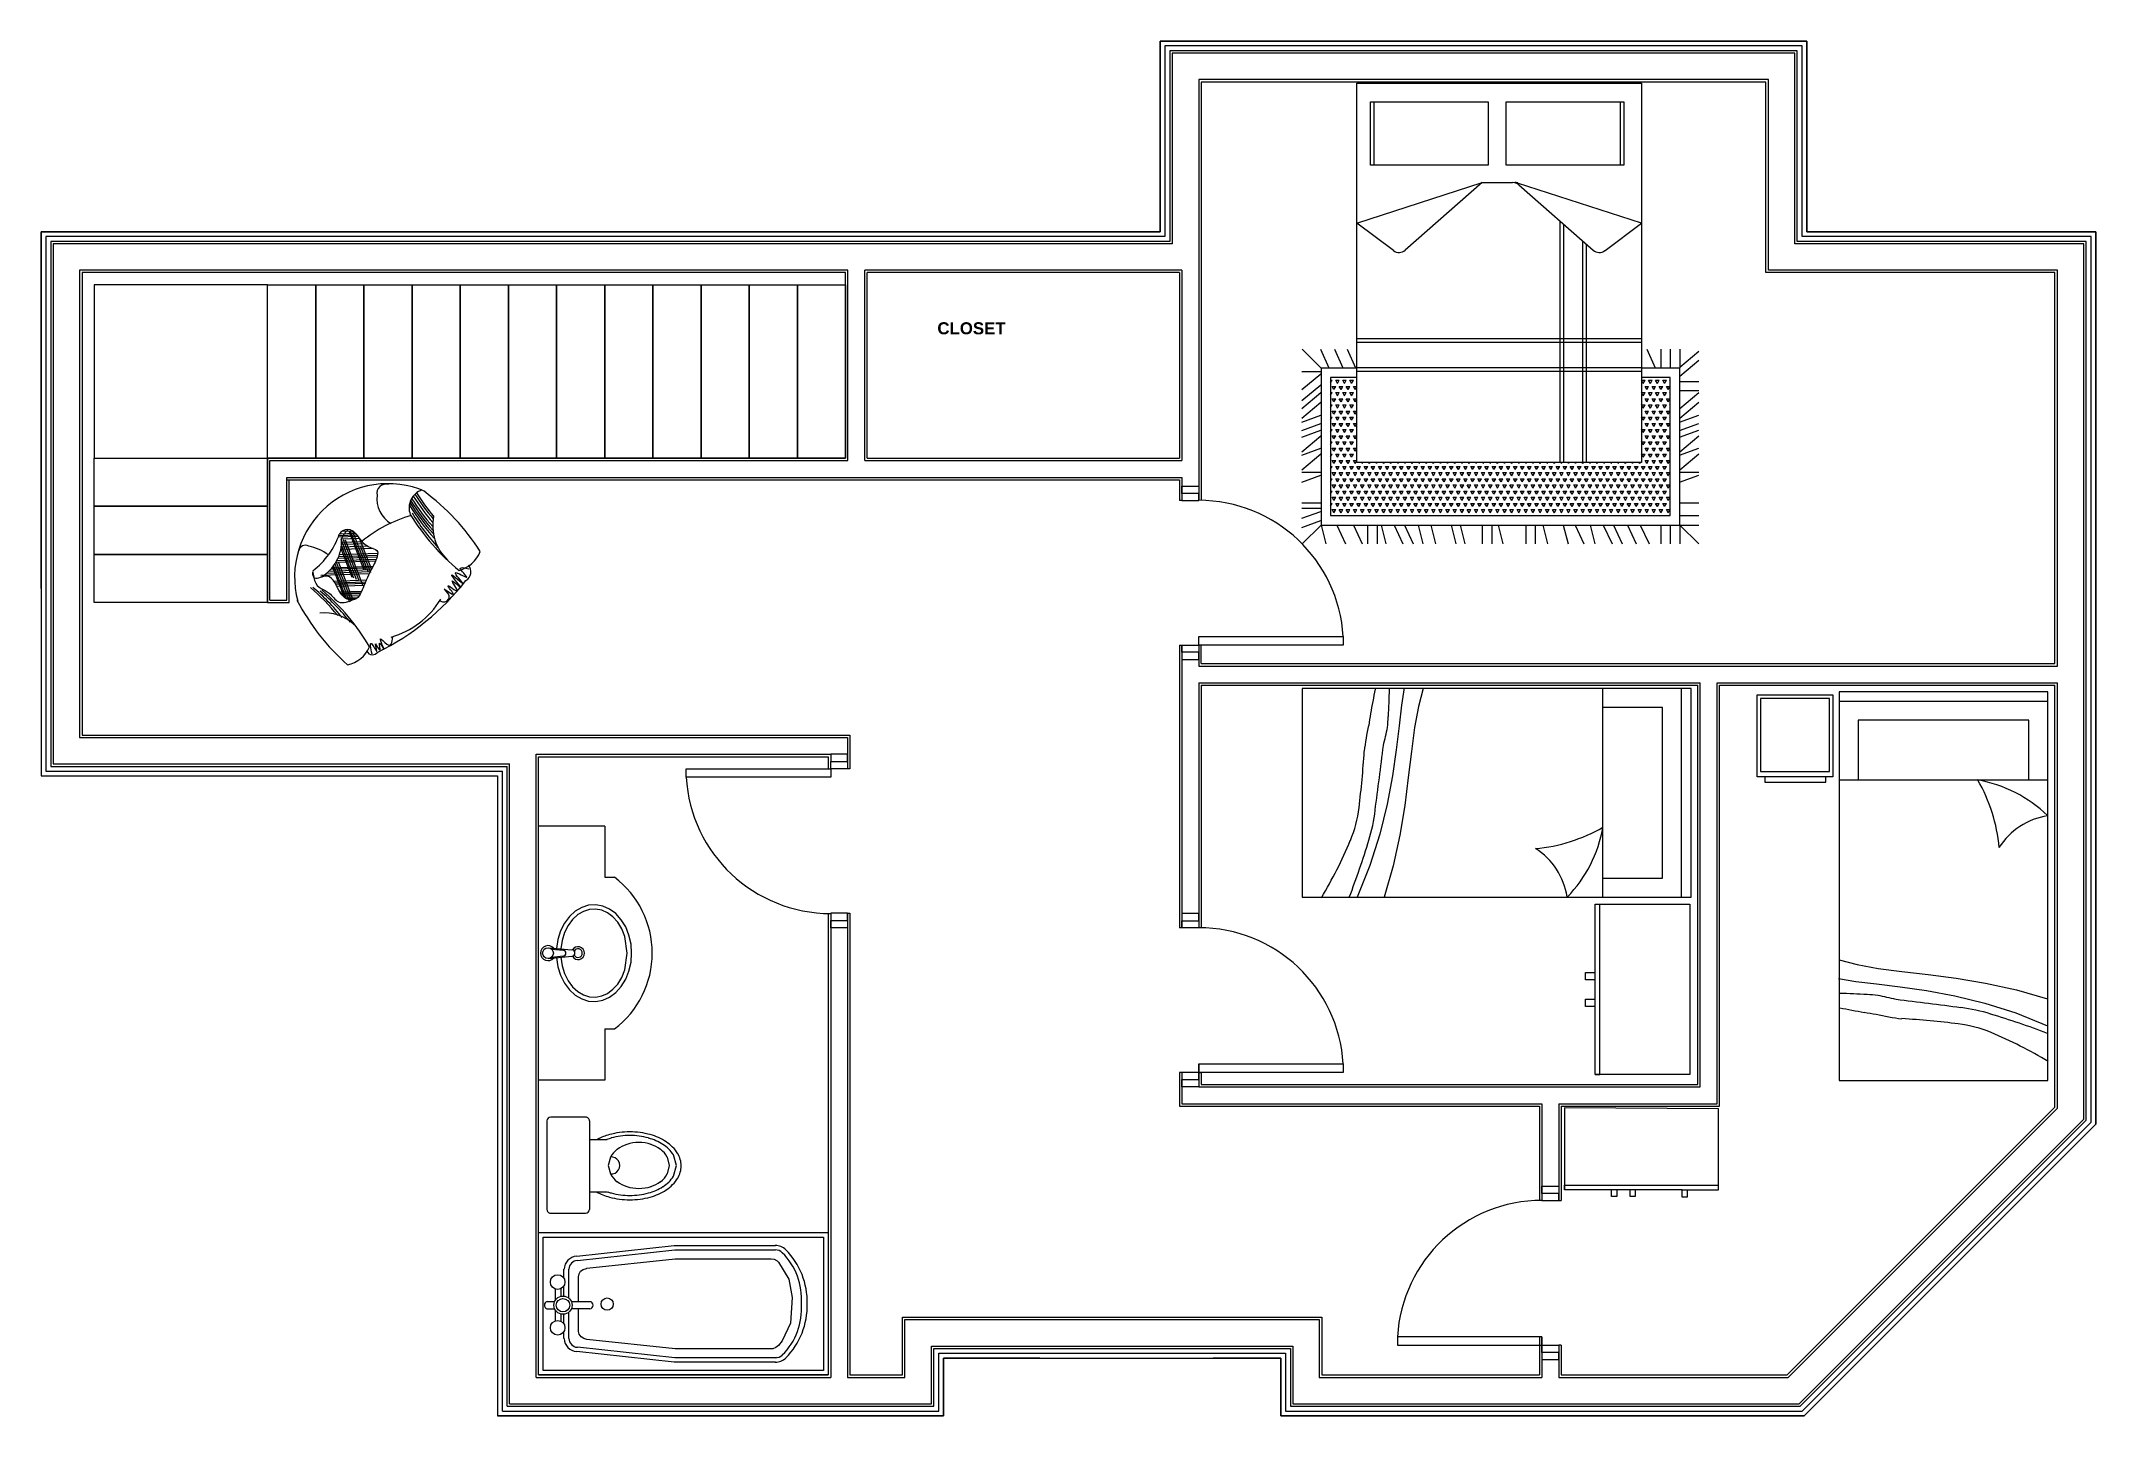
# Model space of a CAD drawing. Header units: inches. Extents: x 3882 to 20043, y -4254 to 317.
# Drawn here: x 12066.3 to 12492.8, y -512.2 to -226.8 of the extents above; entities that cross this region are included whole.
import ezdxf

# ---------------------------------------------------------------- set-up
doc = ezdxf.new("R2010")
doc.units = ezdxf.units.IN
doc.header["$MEASUREMENT"] = 0
for name, color, linetype in [('SS - Drywall_(240)', 240, 'Continuous'), ('SS - Masonry_(241)', 241, 'Continuous'), ('SS - Sheathing_(124)', 124, 'Continuous'), ('SS - Windows_(160)', 160, 'Continuous'), ('SS - Wood_(30)', 30, 'Continuous')]:
    doc.layers.add(name, color=color, linetype=linetype)
doc.styles.add('SS.Title', font='swisseb.ttf')

msp = doc.modelspace()

# ---------------------------------------------------------------- texts
at = {"insert": (12252.34195, -285.1691), "char_height": 2.5, "attachment_point": 1, "style": 'SS.Title'}
msp.add_mtext_dynamic_manual_height_columns('CLOSET', width=32.418035, gutter_width=1, heights=[0], dxfattribs=at)

# ---------------------------------------------------------------- blocks, each defined once
blk = doc.blocks.new('A$C76B206E9')
for p, q in [((1.528, 0.75), (0, 0.75)), ((0, 0), (0, 0.75)), ((0.025, 0.727), (1.502, 0.727)), ((0.025, 0.023), (0.025, 0.727)), ((0.202, 0.627), (0.716, 0.682)), ((0.205, 0.604), (0.718, 0.659)), ((0.716, 0.682), (1.249, 0.682)), ((0.718, 0.659), (1.249, 0.659)), ((1.502, 0.727), (1.502, 0.023)), ((1.528, 0.75), (1.528, 0)), ((0.134, 0.51), (0.134, 0.558)), ((0.16, 0.406), (0.16, 0.558)), ((0.214, 0.533), (0.222, 0.547)), ((0.222, 0.547), (0.236, 0.557)), ((0.236, 0.557), (0.253, 0.562)), ((0.253, 0.562), (0.255, 0.563)), ((0.255, 0.563), (0.721, 0.613)), ((0.721, 0.613), (1.226, 0.613)), ((1.226, 0.613), (1.243, 0.61)), ((1.243, 0.61), (1.258, 0.602)), ((1.258, 0.602), (1.265, 0.595)), ((1.265, 0.595), (1.32, 0.506)), ((0.09, 0.396), (0.09, 0.453)), ((0.119, 0.415), (0.119, 0.456)), ((0.134, 0.416), (0.134, 0.47)), ((0.211, 0.517), (0.214, 0.533)), ((0.211, 0.387), (0.211, 0.517)), ((1.32, 0.506), (1.337, 0.409)), ((0.045, 0.387), (0.085, 0.387)), ((0.045, 0.349), (0.085, 0.349)), ((0.09, 0.286), (0.09, 0.341)), ((0.16, 0.192), (0.16, 0.331)), ((0.173, 0.387), (0.27, 0.387)), ((0.173, 0.35), (0.27, 0.35)), ((0.211, 0.233), (0.211, 0.35)), ((1.337, 0.409), (1.329, 0.273)), ((0.119, 0.283), (0.119, 0.321)), ((0.134, 0.269), (0.134, 0.321)), ((0.134, 0.192), (0.134, 0.229)), ((0.211, 0.23), (0.211, 0.233)), ((0.215, 0.215), (0.211, 0.23)), ((1.329, 0.273), (1.285, 0.18)), ((0.716, 0.068), (0.202, 0.123)), ((0.718, 0.091), (0.205, 0.146)), ((0.224, 0.201), (0.215, 0.215)), ((0.239, 0.192), (0.224, 0.201)), ((0.255, 0.187), (0.239, 0.192)), ((0.721, 0.137), (0.255, 0.187)), ((1.226, 0.137), (0.721, 0.137)), ((1.235, 0.138), (1.226, 0.137)), ((1.252, 0.144), (1.235, 0.138)), ((1.265, 0.155), (1.252, 0.144)), ((1.285, 0.18), (1.265, 0.155)), ((1.528, 0), (0, 0)), ((1.502, 0.023), (0.025, 0.023)), ((1.249, 0.068), (0.716, 0.068)), ((1.249, 0.091), (0.718, 0.091)), ((1.255, 0.092), (1.249, 0.091))]:
    blk.add_line(p, q)
for centre, radius in [((0.101, 0.49), 0.0386), ((0.129, 0.368), 0.048), ((0.129, 0.368), 0.0353), ((0.362, 0.374), 0.0322), ((0.101, 0.249), 0.0386)]:
    blk.add_circle(centre, radius)
for centre, radius, start, end in [((1.251, 0.607), 0.0753, 45.4346, 91.9768), ((1.25, 0.609), 0.0502, 45.4346, 91.9768), ((1.022, 0.384), 0.395, 358.7325, 44.3771), ((0.207, 0.554), 0.0725, 93.9279, 177.189), ((0.208, 0.556), 0.0483, 93.9279, 177.189), ((1.044, 0.401), 0.343, 355.7059, 45.2368), ((0.051, 0.368), 0.0199, 108.0663, 251.1955), ((0.27, 0.368), 0.0185, 270, 90), ((1.044, 0.349), 0.343, 314.7632, 4.2941), ((1.022, 0.366), 0.395, 315.6229, 1.2675), ((0.207, 0.196), 0.0725, 182.811, 266.0721), ((0.208, 0.194), 0.0483, 182.811, 266.0721), ((1.25, 0.141), 0.0502, 268.0232, 314.5654), ((1.251, 0.143), 0.0753, 268.0232, 314.5654)]:
    blk.add_arc(centre, radius, start, end)
blk = doc.blocks.new('A$C6D2A2628')
for p, q in [((0.291, 2.43), (1.791, 2.43)), ((0.291, 0.43), (0.291, 2.43)), ((1.791, 2.43), (1.791, 0.43)), ((0.362, 2.332), (0.983, 2.332)), ((0.362, 1.997), (0.362, 2.332)), ((0.382, 1.997), (0.382, 2.332)), ((0.983, 2.332), (0.983, 1.997)), ((1.078, 2.332), (1.699, 2.332)), ((1.078, 1.997), (1.078, 2.332)), ((1.679, 2.332), (1.679, 1.997)), ((1.699, 2.332), (1.699, 1.997)), ((0.983, 1.997), (0.362, 1.997)), ((1.699, 1.997), (1.078, 1.997)), ((0.291, 1.691), (0.951, 1.906)), ((0.951, 1.906), (0.546, 1.55)), ((0.951, 1.906), (1.112, 1.906)), ((1.791, 1.691), (1.138, 1.903)), ((1.145, 1.893), (1.536, 1.55)), ((0.483, 1.547), (0.291, 1.691)), ((1.36, 1.704), (1.36, 0.43)), ((1.38, 1.687), (1.38, 0.43)), ((1.599, 1.547), (1.791, 1.691)), ((1.48, 1.599), (1.48, 0.43)), ((1.5, 1.581), (1.5, 0.43)), ((0.291, 1.084), (1.791, 1.084)), ((0.102, 0.927), (0.002, 1.027)), ((0.098, 1.028), (0.143, 0.928)), ((0.172, 1.028), (0.217, 0.928)), ((0.239, 1.028), (0.284, 0.928)), ((0.291, 1.064), (1.791, 1.064)), ((1.819, 1.028), (1.864, 0.928)), ((1.893, 1.028), (1.893, 0.928)), ((1.943, 1.028), (1.943, 0.928)), ((1.993, 1.028), (1.993, 0.928)), ((1.993, 0.932), (2.093, 1.016)), ((0.001, 0.909), (0.101, 0.909)), ((0.001, 0.814), (0.101, 0.898)), ((0.291, 0.927), (0.102, 0.927)), ((0.102, 0.927), (0.102, 0.1)), ((0.291, 0.877), (0.152, 0.877)), ((0.152, 0.877), (0.152, 0.15)), ((0.291, 0.931), (1.791, 0.931)), ((0.291, 0.911), (1.791, 0.911)), ((1.993, 0.927), (1.791, 0.927)), ((1.943, 0.877), (1.791, 0.877)), ((1.943, 0.15), (1.943, 0.877)), ((1.993, 0.885), (2.093, 0.969)), ((1.993, 0.1), (1.993, 0.927)), ((0.001, 0.756), (0.101, 0.84)), ((0.001, 0.714), (0.101, 0.798)), ((0.152, 0.849), (0.16, 0.864)), ((0.152, 0.864), (0.16, 0.864)), ((0.152, 0.784), (0.16, 0.799)), ((0.152, 0.799), (0.16, 0.799)), ((0.169, 0.815), (0.16, 0.831)), ((0.16, 0.831), (0.179, 0.831)), ((0.169, 0.75), (0.16, 0.766)), ((0.16, 0.766), (0.179, 0.766)), ((0.169, 0.815), (0.179, 0.831)), ((0.169, 0.75), (0.179, 0.766)), ((0.188, 0.847), (0.179, 0.864)), ((0.179, 0.864), (0.198, 0.864)), ((0.188, 0.782), (0.179, 0.799)), ((0.179, 0.799), (0.198, 0.799)), ((0.188, 0.847), (0.198, 0.864)), ((0.188, 0.782), (0.198, 0.799)), ((0.207, 0.815), (0.198, 0.831)), ((0.198, 0.831), (0.216, 0.831)), ((0.207, 0.75), (0.198, 0.766)), ((0.198, 0.766), (0.216, 0.766)), ((0.207, 0.815), (0.216, 0.831)), ((0.207, 0.75), (0.216, 0.766)), ((0.226, 0.847), (0.216, 0.864)), ((0.216, 0.864), (0.235, 0.864)), ((0.226, 0.782), (0.216, 0.799)), ((0.216, 0.799), (0.235, 0.799)), ((0.226, 0.847), (0.235, 0.864)), ((0.226, 0.782), (0.235, 0.799)), ((0.244, 0.815), (0.235, 0.831)), ((0.235, 0.831), (0.254, 0.831)), ((0.244, 0.75), (0.235, 0.766)), ((0.235, 0.766), (0.254, 0.766)), ((0.244, 0.815), (0.254, 0.831)), ((0.244, 0.75), (0.254, 0.766)), ((0.263, 0.847), (0.254, 0.864)), ((0.254, 0.864), (0.273, 0.864)), ((0.263, 0.782), (0.254, 0.799)), ((0.254, 0.799), (0.273, 0.799)), ((0.263, 0.847), (0.273, 0.864)), ((0.263, 0.782), (0.273, 0.799)), ((0.282, 0.815), (0.273, 0.831)), ((0.273, 0.831), (0.291, 0.831)), ((0.282, 0.75), (0.273, 0.766)), ((0.273, 0.766), (0.291, 0.766)), ((0.282, 0.815), (0.291, 0.83)), ((0.282, 0.75), (0.291, 0.766)), ((0.291, 0.838), (0.289, 0.839)), ((0.291, 0.814), (0.289, 0.813)), ((1.801, 0.847), (1.791, 0.864)), ((1.791, 0.864), (1.81, 0.864)), ((1.791, 0.83), (1.791, 0.831)), ((1.791, 0.831), (1.791, 0.831)), ((1.801, 0.782), (1.791, 0.799)), ((1.791, 0.799), (1.81, 0.799)), ((1.791, 0.766), (1.791, 0.766)), ((1.791, 0.766), (1.791, 0.766)), ((1.801, 0.847), (1.81, 0.864)), ((1.801, 0.782), (1.81, 0.799)), ((1.819, 0.815), (1.81, 0.831)), ((1.81, 0.831), (1.829, 0.831)), ((1.819, 0.75), (1.81, 0.766)), ((1.81, 0.766), (1.829, 0.766)), ((1.819, 0.815), (1.829, 0.831)), ((1.819, 0.75), (1.829, 0.766)), ((1.838, 0.847), (1.829, 0.864)), ((1.829, 0.864), (1.848, 0.864)), ((1.838, 0.782), (1.829, 0.799)), ((1.829, 0.799), (1.848, 0.799)), ((1.838, 0.847), (1.848, 0.864)), ((1.838, 0.782), (1.848, 0.799)), ((1.857, 0.815), (1.848, 0.831)), ((1.848, 0.831), (1.866, 0.831)), ((1.857, 0.75), (1.848, 0.766)), ((1.848, 0.766), (1.866, 0.766)), ((1.857, 0.815), (1.866, 0.831)), ((1.857, 0.75), (1.866, 0.766)), ((1.876, 0.847), (1.866, 0.864)), ((1.866, 0.864), (1.885, 0.864)), ((1.876, 0.782), (1.866, 0.799)), ((1.866, 0.799), (1.885, 0.799)), ((1.876, 0.847), (1.885, 0.864)), ((1.876, 0.782), (1.885, 0.799)), ((1.894, 0.815), (1.885, 0.831)), ((1.885, 0.831), (1.904, 0.831)), ((1.894, 0.75), (1.885, 0.766)), ((1.885, 0.766), (1.904, 0.766)), ((1.894, 0.815), (1.904, 0.831)), ((1.894, 0.75), (1.904, 0.766)), ((1.913, 0.847), (1.904, 0.864)), ((1.904, 0.864), (1.923, 0.864)), ((1.913, 0.782), (1.904, 0.799)), ((1.904, 0.799), (1.923, 0.799)), ((1.913, 0.847), (1.923, 0.864)), ((1.913, 0.782), (1.923, 0.799)), ((1.932, 0.815), (1.923, 0.831)), ((1.923, 0.831), (1.941, 0.831)), ((1.932, 0.75), (1.923, 0.766)), ((1.923, 0.766), (1.941, 0.766)), ((1.932, 0.815), (1.941, 0.831)), ((1.932, 0.75), (1.941, 0.766)), ((1.943, 0.86), (1.941, 0.864)), ((1.941, 0.864), (1.943, 0.864)), ((1.943, 0.795), (1.941, 0.799)), ((1.941, 0.799), (1.943, 0.799)), ((1.993, 0.856), (2.093, 0.856)), ((1.993, 0.809), (2.093, 0.809)), ((1.993, 0.714), (2.093, 0.798)), ((0, 0.643), (0.101, 0.679)), ((0.001, 0.663), (0.101, 0.747)), ((0.152, 0.719), (0.16, 0.734)), ((0.152, 0.734), (0.16, 0.734)), ((0.152, 0.655), (0.16, 0.669)), ((0.152, 0.669), (0.16, 0.669)), ((0.169, 0.685), (0.16, 0.701)), ((0.16, 0.701), (0.179, 0.701)), ((0.169, 0.685), (0.179, 0.701)), ((0.188, 0.717), (0.179, 0.734)), ((0.179, 0.734), (0.198, 0.734)), ((0.188, 0.652), (0.179, 0.669)), ((0.179, 0.669), (0.198, 0.669)), ((0.188, 0.717), (0.198, 0.734)), ((0.188, 0.652), (0.198, 0.669)), ((0.207, 0.685), (0.198, 0.701)), ((0.198, 0.701), (0.216, 0.701)), ((0.207, 0.685), (0.216, 0.701)), ((0.226, 0.717), (0.216, 0.734)), ((0.216, 0.734), (0.235, 0.734)), ((0.226, 0.652), (0.216, 0.669)), ((0.216, 0.669), (0.235, 0.669)), ((0.226, 0.717), (0.235, 0.734)), ((0.226, 0.652), (0.235, 0.669)), ((0.244, 0.685), (0.235, 0.701)), ((0.235, 0.701), (0.254, 0.701)), ((0.244, 0.685), (0.254, 0.701)), ((0.263, 0.717), (0.254, 0.734)), ((0.254, 0.734), (0.273, 0.734)), ((0.263, 0.652), (0.254, 0.669)), ((0.254, 0.669), (0.273, 0.669)), ((0.263, 0.717), (0.273, 0.734)), ((0.263, 0.652), (0.273, 0.669)), ((0.282, 0.685), (0.273, 0.701)), ((0.273, 0.701), (0.291, 0.701)), ((0.282, 0.685), (0.291, 0.701)), ((1.801, 0.717), (1.791, 0.734)), ((1.791, 0.734), (1.81, 0.734)), ((1.791, 0.701), (1.791, 0.701)), ((1.791, 0.701), (1.791, 0.701)), ((1.801, 0.652), (1.791, 0.669)), ((1.791, 0.669), (1.81, 0.669)), ((1.801, 0.717), (1.81, 0.734)), ((1.801, 0.652), (1.81, 0.669)), ((1.819, 0.685), (1.81, 0.701)), ((1.81, 0.701), (1.829, 0.701)), ((1.819, 0.685), (1.829, 0.701)), ((1.838, 0.717), (1.829, 0.734)), ((1.829, 0.734), (1.848, 0.734)), ((1.838, 0.652), (1.829, 0.669)), ((1.829, 0.669), (1.848, 0.669)), ((1.838, 0.717), (1.848, 0.734)), ((1.838, 0.652), (1.848, 0.669)), ((1.857, 0.685), (1.848, 0.701)), ((1.848, 0.701), (1.866, 0.701)), ((1.857, 0.685), (1.866, 0.701)), ((1.876, 0.717), (1.866, 0.734)), ((1.866, 0.734), (1.885, 0.734)), ((1.876, 0.652), (1.866, 0.669)), ((1.866, 0.669), (1.885, 0.669)), ((1.876, 0.717), (1.885, 0.734)), ((1.876, 0.652), (1.885, 0.669)), ((1.894, 0.685), (1.885, 0.701)), ((1.885, 0.701), (1.904, 0.701)), ((1.894, 0.685), (1.904, 0.701)), ((1.913, 0.717), (1.904, 0.734)), ((1.904, 0.734), (1.923, 0.734)), ((1.913, 0.652), (1.904, 0.669)), ((1.904, 0.669), (1.923, 0.669)), ((1.913, 0.717), (1.923, 0.734)), ((1.913, 0.652), (1.923, 0.669)), ((1.932, 0.685), (1.923, 0.701)), ((1.923, 0.701), (1.941, 0.701)), ((1.932, 0.685), (1.941, 0.701)), ((1.943, 0.731), (1.941, 0.734)), ((1.941, 0.734), (1.943, 0.734)), ((1.943, 0.666), (1.941, 0.669)), ((1.941, 0.669), (1.943, 0.669)), ((1.992, 0.643), (2.093, 0.679)), ((1.993, 0.663), (2.093, 0.747)), ((0, 0.598), (0.101, 0.635)), ((0, 0.564), (0.101, 0.6)), ((0.001, 0.486), (0.101, 0.57)), ((0.152, 0.59), (0.16, 0.604)), ((0.152, 0.604), (0.16, 0.604)), ((0.169, 0.62), (0.16, 0.636)), ((0.16, 0.636), (0.179, 0.636)), ((0.169, 0.555), (0.16, 0.571)), ((0.16, 0.571), (0.179, 0.571)), ((0.169, 0.62), (0.179, 0.636)), ((0.169, 0.555), (0.179, 0.571)), ((0.188, 0.588), (0.179, 0.604)), ((0.179, 0.604), (0.198, 0.604)), ((0.188, 0.588), (0.198, 0.604)), ((0.207, 0.62), (0.198, 0.636)), ((0.198, 0.636), (0.216, 0.636)), ((0.207, 0.555), (0.198, 0.571)), ((0.198, 0.571), (0.216, 0.571)), ((0.207, 0.62), (0.216, 0.636)), ((0.207, 0.555), (0.216, 0.571)), ((0.226, 0.588), (0.216, 0.604)), ((0.216, 0.604), (0.235, 0.604)), ((0.226, 0.588), (0.235, 0.604)), ((0.244, 0.62), (0.235, 0.636)), ((0.235, 0.636), (0.254, 0.636)), ((0.244, 0.555), (0.235, 0.571)), ((0.235, 0.571), (0.254, 0.571)), ((0.244, 0.62), (0.254, 0.636)), ((0.244, 0.555), (0.254, 0.571)), ((0.263, 0.588), (0.254, 0.604)), ((0.254, 0.604), (0.273, 0.604)), ((0.263, 0.588), (0.273, 0.604)), ((0.282, 0.62), (0.273, 0.636)), ((0.273, 0.636), (0.291, 0.636)), ((0.282, 0.555), (0.273, 0.571)), ((0.273, 0.571), (0.291, 0.571)), ((0.282, 0.62), (0.291, 0.636)), ((0.282, 0.555), (0.291, 0.571)), ((0.291, 0.625), (0.289, 0.627)), ((0.291, 0.602), (0.289, 0.601)), ((1.791, 0.636), (1.791, 0.636)), ((1.791, 0.636), (1.791, 0.636)), ((1.801, 0.588), (1.791, 0.604)), ((1.791, 0.604), (1.81, 0.604)), ((1.791, 0.571), (1.791, 0.571)), ((1.791, 0.571), (1.791, 0.571)), ((1.801, 0.588), (1.81, 0.604)), ((1.819, 0.62), (1.81, 0.636)), ((1.81, 0.636), (1.829, 0.636)), ((1.819, 0.555), (1.81, 0.571)), ((1.81, 0.571), (1.829, 0.571)), ((1.819, 0.62), (1.829, 0.636)), ((1.819, 0.555), (1.829, 0.571)), ((1.838, 0.588), (1.829, 0.604)), ((1.829, 0.604), (1.848, 0.604)), ((1.838, 0.588), (1.848, 0.604)), ((1.857, 0.62), (1.848, 0.636)), ((1.848, 0.636), (1.866, 0.636)), ((1.857, 0.555), (1.848, 0.571)), ((1.848, 0.571), (1.866, 0.571)), ((1.857, 0.62), (1.866, 0.636)), ((1.857, 0.555), (1.866, 0.571)), ((1.876, 0.588), (1.866, 0.604)), ((1.866, 0.604), (1.885, 0.604)), ((1.876, 0.588), (1.885, 0.604)), ((1.894, 0.62), (1.885, 0.636)), ((1.885, 0.636), (1.904, 0.636)), ((1.894, 0.555), (1.885, 0.571)), ((1.885, 0.571), (1.904, 0.571)), ((1.894, 0.62), (1.904, 0.636)), ((1.894, 0.555), (1.904, 0.571)), ((1.913, 0.588), (1.904, 0.604)), ((1.904, 0.604), (1.923, 0.604)), ((1.913, 0.588), (1.923, 0.604)), ((1.932, 0.62), (1.923, 0.636)), ((1.923, 0.636), (1.941, 0.636)), ((1.932, 0.555), (1.923, 0.571)), ((1.923, 0.571), (1.941, 0.571)), ((1.932, 0.62), (1.941, 0.636)), ((1.932, 0.555), (1.941, 0.571)), ((1.943, 0.601), (1.941, 0.604)), ((1.941, 0.604), (1.943, 0.604)), ((1.992, 0.598), (2.093, 0.635)), ((1.992, 0.564), (2.093, 0.6)), ((1.993, 0.486), (2.093, 0.57)), ((0, 0.469), (0.101, 0.505)), ((0.001, 0.391), (0.101, 0.475)), ((0.152, 0.525), (0.16, 0.539)), ((0.152, 0.539), (0.16, 0.539)), ((0.152, 0.46), (0.16, 0.474)), ((0.152, 0.474), (0.16, 0.474)), ((0.169, 0.49), (0.16, 0.506)), ((0.16, 0.506), (0.179, 0.506)), ((0.169, 0.425), (0.16, 0.441)), ((0.16, 0.441), (0.179, 0.441)), ((0.169, 0.49), (0.179, 0.506)), ((0.169, 0.425), (0.179, 0.441)), ((0.188, 0.523), (0.179, 0.539)), ((0.179, 0.539), (0.198, 0.539)), ((0.188, 0.458), (0.179, 0.474)), ((0.179, 0.474), (0.198, 0.474)), ((0.188, 0.523), (0.198, 0.539)), ((0.188, 0.458), (0.198, 0.474)), ((0.207, 0.49), (0.198, 0.506)), ((0.198, 0.506), (0.216, 0.506)), ((0.207, 0.425), (0.198, 0.441)), ((0.198, 0.441), (0.216, 0.441)), ((0.207, 0.49), (0.216, 0.506)), ((0.207, 0.425), (0.216, 0.441)), ((0.226, 0.523), (0.216, 0.539)), ((0.216, 0.539), (0.235, 0.539)), ((0.226, 0.458), (0.216, 0.474)), ((0.216, 0.474), (0.235, 0.474)), ((0.226, 0.523), (0.235, 0.539)), ((0.226, 0.458), (0.235, 0.474)), ((0.244, 0.49), (0.235, 0.506)), ((0.235, 0.506), (0.254, 0.506)), ((0.244, 0.425), (0.235, 0.441)), ((0.235, 0.441), (0.254, 0.441)), ((0.244, 0.49), (0.254, 0.506)), ((0.244, 0.425), (0.254, 0.441)), ((0.263, 0.523), (0.254, 0.539)), ((0.254, 0.539), (0.273, 0.539)), ((0.263, 0.458), (0.254, 0.474)), ((0.254, 0.474), (0.273, 0.474)), ((0.263, 0.523), (0.273, 0.539)), ((0.263, 0.458), (0.273, 0.474)), ((0.282, 0.49), (0.273, 0.506)), ((0.273, 0.506), (0.291, 0.506)), ((0.282, 0.425), (0.273, 0.441)), ((0.273, 0.441), (0.291, 0.441)), ((0.282, 0.49), (0.291, 0.506)), ((0.282, 0.425), (0.291, 0.441)), ((0.291, 0.519), (0.289, 0.521)), ((0.291, 0.496), (0.289, 0.495)), ((1.801, 0.523), (1.791, 0.539)), ((1.791, 0.539), (1.81, 0.539)), ((1.791, 0.506), (1.791, 0.506)), ((1.791, 0.506), (1.791, 0.506)), ((1.801, 0.458), (1.791, 0.474)), ((1.791, 0.474), (1.81, 0.474)), ((1.791, 0.441), (1.791, 0.441)), ((1.791, 0.441), (1.791, 0.441)), ((1.801, 0.523), (1.81, 0.539)), ((1.801, 0.458), (1.81, 0.474)), ((1.819, 0.49), (1.81, 0.506)), ((1.81, 0.506), (1.829, 0.506)), ((1.819, 0.425), (1.81, 0.441)), ((1.81, 0.441), (1.829, 0.441)), ((1.819, 0.49), (1.829, 0.506)), ((1.819, 0.425), (1.829, 0.441)), ((1.838, 0.523), (1.829, 0.539)), ((1.829, 0.539), (1.848, 0.539)), ((1.838, 0.458), (1.829, 0.474)), ((1.829, 0.474), (1.848, 0.474)), ((1.838, 0.523), (1.848, 0.539)), ((1.838, 0.458), (1.848, 0.474)), ((1.857, 0.49), (1.848, 0.506)), ((1.848, 0.506), (1.866, 0.506)), ((1.857, 0.425), (1.848, 0.441)), ((1.848, 0.441), (1.866, 0.441)), ((1.857, 0.49), (1.866, 0.506)), ((1.857, 0.425), (1.866, 0.441)), ((1.876, 0.523), (1.866, 0.539)), ((1.866, 0.539), (1.885, 0.539)), ((1.876, 0.458), (1.866, 0.474)), ((1.866, 0.474), (1.885, 0.474)), ((1.876, 0.523), (1.885, 0.539)), ((1.876, 0.458), (1.885, 0.474)), ((1.894, 0.49), (1.885, 0.506)), ((1.885, 0.506), (1.904, 0.506)), ((1.894, 0.425), (1.885, 0.441)), ((1.885, 0.441), (1.904, 0.441)), ((1.894, 0.49), (1.904, 0.506)), ((1.894, 0.425), (1.904, 0.441)), ((1.913, 0.523), (1.904, 0.539)), ((1.904, 0.539), (1.923, 0.539)), ((1.913, 0.458), (1.904, 0.474)), ((1.904, 0.474), (1.923, 0.474)), ((1.913, 0.523), (1.923, 0.539)), ((1.913, 0.458), (1.923, 0.474)), ((1.932, 0.49), (1.923, 0.506)), ((1.923, 0.506), (1.941, 0.506)), ((1.932, 0.425), (1.923, 0.441)), ((1.923, 0.441), (1.941, 0.441)), ((1.932, 0.49), (1.941, 0.506)), ((1.932, 0.425), (1.941, 0.441)), ((1.943, 0.536), (1.941, 0.539)), ((1.941, 0.539), (1.943, 0.539)), ((1.943, 0.471), (1.941, 0.474)), ((1.941, 0.474), (1.943, 0.474)), ((1.992, 0.469), (2.093, 0.505)), ((1.993, 0.391), (2.093, 0.475)), ((0, 0.326), (0.101, 0.363)), ((0.001, 0.378), (0.101, 0.378)), ((0.152, 0.395), (0.16, 0.409)), ((0.152, 0.409), (0.16, 0.409)), ((0.152, 0.33), (0.16, 0.344)), ((0.152, 0.344), (0.16, 0.344)), ((0.169, 0.36), (0.16, 0.376)), ((0.16, 0.376), (0.179, 0.376)), ((0.169, 0.36), (0.179, 0.376)), ((0.188, 0.393), (0.179, 0.409)), ((0.179, 0.409), (0.198, 0.409)), ((0.188, 0.328), (0.179, 0.344)), ((0.179, 0.344), (0.198, 0.344)), ((0.188, 0.393), (0.198, 0.409)), ((0.188, 0.328), (0.198, 0.344)), ((0.207, 0.36), (0.198, 0.376)), ((0.198, 0.376), (0.216, 0.376)), ((0.207, 0.36), (0.216, 0.376)), ((0.226, 0.393), (0.216, 0.409)), ((0.216, 0.409), (0.235, 0.409)), ((0.226, 0.328), (0.216, 0.344)), ((0.216, 0.344), (0.235, 0.344)), ((0.226, 0.393), (0.235, 0.409)), ((0.226, 0.328), (0.235, 0.344)), ((0.244, 0.36), (0.235, 0.376)), ((0.235, 0.376), (0.254, 0.376)), ((0.244, 0.36), (0.254, 0.376)), ((0.263, 0.393), (0.254, 0.409)), ((0.254, 0.409), (0.273, 0.409)), ((0.263, 0.328), (0.254, 0.344)), ((0.254, 0.344), (0.273, 0.344)), ((0.263, 0.393), (0.273, 0.409)), ((0.263, 0.328), (0.273, 0.344)), ((0.282, 0.36), (0.273, 0.376)), ((0.273, 0.376), (0.291, 0.376)), ((0.282, 0.36), (0.291, 0.376)), ((1.791, 0.43), (0.291, 0.43)), ((0.301, 0.393), (0.291, 0.409)), ((0.291, 0.409), (0.31, 0.409)), ((0.301, 0.328), (0.291, 0.344)), ((0.291, 0.344), (0.31, 0.344)), ((0.301, 0.393), (0.31, 0.409)), ((0.301, 0.328), (0.31, 0.344)), ((0.319, 0.36), (0.31, 0.376)), ((0.31, 0.376), (0.329, 0.376)), ((0.319, 0.425), (0.317, 0.43)), ((0.319, 0.425), (0.322, 0.43)), ((0.319, 0.36), (0.329, 0.376)), ((0.338, 0.393), (0.329, 0.409)), ((0.329, 0.409), (0.348, 0.409)), ((0.338, 0.328), (0.329, 0.344)), ((0.329, 0.344), (0.348, 0.344)), ((0.338, 0.393), (0.348, 0.409)), ((0.338, 0.328), (0.348, 0.344)), ((0.357, 0.36), (0.348, 0.376)), ((0.348, 0.376), (0.366, 0.376)), ((0.357, 0.425), (0.354, 0.43)), ((0.357, 0.425), (0.36, 0.43)), ((0.357, 0.36), (0.366, 0.376)), ((0.376, 0.393), (0.366, 0.409)), ((0.366, 0.409), (0.385, 0.409)), ((0.376, 0.328), (0.366, 0.344)), ((0.366, 0.344), (0.385, 0.344)), ((0.376, 0.393), (0.385, 0.409)), ((0.376, 0.328), (0.385, 0.344)), ((0.394, 0.36), (0.385, 0.376)), ((0.385, 0.376), (0.404, 0.376)), ((0.394, 0.425), (0.392, 0.43)), ((0.394, 0.425), (0.397, 0.43)), ((0.394, 0.36), (0.404, 0.376)), ((0.413, 0.393), (0.404, 0.409)), ((0.404, 0.409), (0.423, 0.409)), ((0.413, 0.328), (0.404, 0.344)), ((0.404, 0.344), (0.423, 0.344)), ((0.413, 0.393), (0.423, 0.409)), ((0.413, 0.328), (0.423, 0.344)), ((0.432, 0.36), (0.423, 0.376)), ((0.423, 0.376), (0.441, 0.376)), ((0.432, 0.425), (0.429, 0.43)), ((0.432, 0.425), (0.435, 0.43)), ((0.432, 0.36), (0.441, 0.376)), ((0.451, 0.393), (0.441, 0.409)), ((0.441, 0.409), (0.46, 0.409)), ((0.451, 0.328), (0.441, 0.344)), ((0.441, 0.344), (0.46, 0.344)), ((0.451, 0.393), (0.46, 0.409)), ((0.451, 0.328), (0.46, 0.344)), ((0.469, 0.36), (0.46, 0.376)), ((0.46, 0.376), (0.479, 0.376)), ((0.469, 0.425), (0.467, 0.43)), ((0.469, 0.425), (0.472, 0.43)), ((0.469, 0.36), (0.479, 0.376)), ((0.488, 0.393), (0.479, 0.409)), ((0.479, 0.409), (0.498, 0.409)), ((0.488, 0.328), (0.479, 0.344)), ((0.479, 0.344), (0.498, 0.344)), ((0.488, 0.393), (0.498, 0.409)), ((0.488, 0.328), (0.498, 0.344)), ((0.507, 0.36), (0.498, 0.376)), ((0.498, 0.376), (0.516, 0.376)), ((0.507, 0.425), (0.504, 0.43)), ((0.507, 0.425), (0.51, 0.43)), ((0.507, 0.36), (0.516, 0.376)), ((0.526, 0.393), (0.516, 0.409)), ((0.516, 0.409), (0.535, 0.409)), ((0.526, 0.328), (0.516, 0.344)), ((0.516, 0.344), (0.535, 0.344)), ((0.526, 0.393), (0.535, 0.409)), ((0.526, 0.328), (0.535, 0.344)), ((0.544, 0.36), (0.535, 0.376)), ((0.535, 0.376), (0.554, 0.376)), ((0.544, 0.425), (0.542, 0.43)), ((0.544, 0.425), (0.547, 0.43)), ((0.544, 0.36), (0.554, 0.376)), ((0.563, 0.393), (0.554, 0.409)), ((0.554, 0.409), (0.573, 0.409)), ((0.563, 0.328), (0.554, 0.344)), ((0.554, 0.344), (0.573, 0.344)), ((0.563, 0.393), (0.573, 0.409)), ((0.563, 0.328), (0.573, 0.344)), ((0.582, 0.36), (0.573, 0.376)), ((0.573, 0.376), (0.591, 0.376)), ((0.582, 0.425), (0.579, 0.43)), ((0.582, 0.425), (0.585, 0.43)), ((0.582, 0.36), (0.591, 0.376)), ((0.601, 0.393), (0.591, 0.409)), ((0.591, 0.409), (0.61, 0.409)), ((0.601, 0.328), (0.591, 0.344)), ((0.591, 0.344), (0.61, 0.344)), ((0.601, 0.393), (0.61, 0.409)), ((0.601, 0.328), (0.61, 0.344)), ((0.619, 0.36), (0.61, 0.376)), ((0.61, 0.376), (0.629, 0.376)), ((0.619, 0.425), (0.617, 0.43)), ((0.619, 0.425), (0.622, 0.43)), ((0.619, 0.36), (0.629, 0.376)), ((0.638, 0.393), (0.629, 0.409)), ((0.629, 0.409), (0.648, 0.409)), ((0.638, 0.328), (0.629, 0.344)), ((0.629, 0.344), (0.648, 0.344)), ((0.638, 0.393), (0.648, 0.409)), ((0.638, 0.328), (0.648, 0.344)), ((0.657, 0.36), (0.648, 0.376)), ((0.648, 0.376), (0.666, 0.376)), ((0.657, 0.425), (0.654, 0.43)), ((0.657, 0.425), (0.66, 0.43)), ((0.657, 0.36), (0.666, 0.376)), ((0.676, 0.393), (0.666, 0.409)), ((0.666, 0.409), (0.685, 0.409)), ((0.676, 0.328), (0.666, 0.344)), ((0.666, 0.344), (0.685, 0.344)), ((0.676, 0.393), (0.685, 0.409)), ((0.676, 0.328), (0.685, 0.344)), ((0.694, 0.36), (0.685, 0.376)), ((0.685, 0.376), (0.704, 0.376)), ((0.694, 0.425), (0.692, 0.43)), ((0.694, 0.425), (0.697, 0.43)), ((0.694, 0.36), (0.704, 0.376)), ((0.713, 0.393), (0.704, 0.409)), ((0.704, 0.409), (0.723, 0.409)), ((0.713, 0.328), (0.704, 0.344)), ((0.704, 0.344), (0.723, 0.344)), ((0.713, 0.393), (0.723, 0.409)), ((0.713, 0.328), (0.723, 0.344)), ((0.732, 0.36), (0.723, 0.376)), ((0.723, 0.376), (0.741, 0.376)), ((0.732, 0.425), (0.729, 0.43)), ((0.732, 0.425), (0.735, 0.43)), ((0.732, 0.36), (0.741, 0.376)), ((0.751, 0.393), (0.741, 0.409)), ((0.741, 0.409), (0.76, 0.409)), ((0.751, 0.328), (0.741, 0.344)), ((0.741, 0.344), (0.76, 0.344)), ((0.751, 0.393), (0.76, 0.409)), ((0.751, 0.328), (0.76, 0.344)), ((0.769, 0.36), (0.76, 0.376)), ((0.76, 0.376), (0.779, 0.376)), ((0.769, 0.425), (0.767, 0.43)), ((0.769, 0.425), (0.772, 0.43)), ((0.769, 0.36), (0.779, 0.376)), ((0.788, 0.393), (0.779, 0.409)), ((0.779, 0.409), (0.798, 0.409)), ((0.788, 0.328), (0.779, 0.344)), ((0.779, 0.344), (0.798, 0.344)), ((0.788, 0.393), (0.798, 0.409)), ((0.788, 0.328), (0.798, 0.344)), ((0.807, 0.36), (0.798, 0.376)), ((0.798, 0.376), (0.816, 0.376)), ((0.807, 0.425), (0.804, 0.43)), ((0.807, 0.425), (0.81, 0.43)), ((0.807, 0.36), (0.816, 0.376)), ((0.826, 0.393), (0.816, 0.409)), ((0.816, 0.409), (0.835, 0.409)), ((0.826, 0.328), (0.816, 0.344)), ((0.816, 0.344), (0.835, 0.344)), ((0.826, 0.393), (0.835, 0.409)), ((0.826, 0.328), (0.835, 0.344)), ((0.844, 0.36), (0.835, 0.376)), ((0.835, 0.376), (0.854, 0.376)), ((0.844, 0.425), (0.842, 0.43)), ((0.844, 0.425), (0.847, 0.43)), ((0.844, 0.36), (0.854, 0.376)), ((0.863, 0.393), (0.854, 0.409)), ((0.854, 0.409), (0.873, 0.409)), ((0.863, 0.328), (0.854, 0.344)), ((0.854, 0.344), (0.873, 0.344)), ((0.863, 0.393), (0.873, 0.409)), ((0.863, 0.328), (0.873, 0.344)), ((0.882, 0.36), (0.873, 0.376)), ((0.873, 0.376), (0.891, 0.376)), ((0.882, 0.425), (0.879, 0.43)), ((0.882, 0.425), (0.885, 0.43)), ((0.882, 0.36), (0.891, 0.376)), ((0.901, 0.393), (0.891, 0.409)), ((0.891, 0.409), (0.91, 0.409)), ((0.901, 0.328), (0.891, 0.344)), ((0.891, 0.344), (0.91, 0.344)), ((0.901, 0.393), (0.91, 0.409)), ((0.901, 0.328), (0.91, 0.344)), ((0.919, 0.36), (0.91, 0.376)), ((0.91, 0.376), (0.929, 0.376)), ((0.919, 0.425), (0.917, 0.43)), ((0.919, 0.425), (0.922, 0.43)), ((0.919, 0.36), (0.929, 0.376)), ((0.938, 0.393), (0.929, 0.409)), ((0.929, 0.409), (0.948, 0.409)), ((0.938, 0.328), (0.929, 0.344)), ((0.929, 0.344), (0.948, 0.344)), ((0.938, 0.393), (0.948, 0.409)), ((0.938, 0.328), (0.948, 0.344)), ((0.957, 0.36), (0.948, 0.376)), ((0.948, 0.376), (0.966, 0.376)), ((0.957, 0.425), (0.954, 0.43)), ((0.957, 0.425), (0.96, 0.43)), ((0.957, 0.36), (0.966, 0.376)), ((0.976, 0.393), (0.966, 0.409)), ((0.966, 0.409), (0.985, 0.409)), ((0.976, 0.328), (0.966, 0.344)), ((0.966, 0.344), (0.985, 0.344)), ((0.976, 0.393), (0.985, 0.409)), ((0.976, 0.328), (0.985, 0.344)), ((0.994, 0.36), (0.985, 0.376)), ((0.985, 0.376), (1.004, 0.376)), ((0.994, 0.425), (0.992, 0.43)), ((0.994, 0.425), (0.997, 0.43)), ((0.994, 0.36), (1.004, 0.376)), ((1.013, 0.393), (1.004, 0.409)), ((1.004, 0.409), (1.023, 0.409)), ((1.013, 0.328), (1.004, 0.344)), ((1.004, 0.344), (1.023, 0.344)), ((1.013, 0.393), (1.023, 0.409)), ((1.013, 0.328), (1.023, 0.344)), ((1.032, 0.36), (1.023, 0.376)), ((1.023, 0.376), (1.041, 0.376)), ((1.032, 0.425), (1.029, 0.43)), ((1.032, 0.425), (1.035, 0.43)), ((1.032, 0.36), (1.041, 0.376)), ((1.051, 0.393), (1.041, 0.409)), ((1.041, 0.409), (1.06, 0.409)), ((1.051, 0.328), (1.041, 0.344)), ((1.041, 0.344), (1.06, 0.344)), ((1.051, 0.393), (1.06, 0.409)), ((1.051, 0.328), (1.06, 0.344)), ((1.069, 0.36), (1.06, 0.376)), ((1.06, 0.376), (1.079, 0.376)), ((1.069, 0.425), (1.067, 0.43)), ((1.069, 0.425), (1.072, 0.43)), ((1.069, 0.36), (1.079, 0.376)), ((1.088, 0.393), (1.079, 0.409)), ((1.079, 0.409), (1.098, 0.409)), ((1.088, 0.328), (1.079, 0.344)), ((1.079, 0.344), (1.098, 0.344)), ((1.088, 0.393), (1.098, 0.409)), ((1.088, 0.328), (1.098, 0.344)), ((1.107, 0.36), (1.098, 0.376)), ((1.098, 0.376), (1.116, 0.376)), ((1.107, 0.425), (1.104, 0.43)), ((1.107, 0.425), (1.11, 0.43)), ((1.107, 0.36), (1.116, 0.376)), ((1.126, 0.393), (1.116, 0.409)), ((1.116, 0.409), (1.135, 0.409)), ((1.126, 0.328), (1.116, 0.344)), ((1.116, 0.344), (1.135, 0.344)), ((1.126, 0.393), (1.135, 0.409)), ((1.126, 0.328), (1.135, 0.344)), ((1.144, 0.36), (1.135, 0.376)), ((1.135, 0.376), (1.154, 0.376)), ((1.144, 0.425), (1.142, 0.43)), ((1.144, 0.425), (1.147, 0.43)), ((1.144, 0.36), (1.154, 0.376)), ((1.163, 0.393), (1.154, 0.409)), ((1.154, 0.409), (1.173, 0.409)), ((1.163, 0.328), (1.154, 0.344)), ((1.154, 0.344), (1.173, 0.344)), ((1.163, 0.393), (1.173, 0.409)), ((1.163, 0.328), (1.173, 0.344)), ((1.182, 0.36), (1.173, 0.376)), ((1.173, 0.376), (1.191, 0.376)), ((1.182, 0.425), (1.179, 0.43)), ((1.182, 0.425), (1.185, 0.43)), ((1.182, 0.36), (1.191, 0.376)), ((1.201, 0.393), (1.191, 0.409)), ((1.191, 0.409), (1.21, 0.409)), ((1.201, 0.328), (1.191, 0.344)), ((1.191, 0.344), (1.21, 0.344)), ((1.201, 0.393), (1.21, 0.409)), ((1.201, 0.328), (1.21, 0.344)), ((1.219, 0.36), (1.21, 0.376)), ((1.21, 0.376), (1.229, 0.376)), ((1.219, 0.425), (1.217, 0.43)), ((1.219, 0.425), (1.222, 0.43)), ((1.219, 0.36), (1.229, 0.376)), ((1.238, 0.393), (1.229, 0.409)), ((1.229, 0.409), (1.248, 0.409)), ((1.238, 0.328), (1.229, 0.344)), ((1.229, 0.344), (1.248, 0.344)), ((1.238, 0.393), (1.248, 0.409)), ((1.238, 0.328), (1.248, 0.344)), ((1.257, 0.36), (1.248, 0.376)), ((1.248, 0.376), (1.266, 0.376)), ((1.257, 0.425), (1.254, 0.43)), ((1.257, 0.425), (1.26, 0.43)), ((1.257, 0.36), (1.266, 0.376)), ((1.276, 0.393), (1.266, 0.409)), ((1.266, 0.409), (1.285, 0.409)), ((1.276, 0.328), (1.266, 0.344)), ((1.266, 0.344), (1.285, 0.344)), ((1.276, 0.393), (1.285, 0.409)), ((1.276, 0.328), (1.285, 0.344)), ((1.294, 0.36), (1.285, 0.376)), ((1.285, 0.376), (1.304, 0.376)), ((1.294, 0.425), (1.292, 0.43)), ((1.294, 0.425), (1.297, 0.43)), ((1.294, 0.36), (1.304, 0.376)), ((1.313, 0.393), (1.304, 0.409)), ((1.304, 0.409), (1.323, 0.409)), ((1.313, 0.328), (1.304, 0.344)), ((1.304, 0.344), (1.323, 0.344)), ((1.313, 0.393), (1.323, 0.409)), ((1.313, 0.328), (1.323, 0.344)), ((1.332, 0.36), (1.323, 0.376)), ((1.323, 0.376), (1.341, 0.376)), ((1.332, 0.425), (1.329, 0.43)), ((1.332, 0.425), (1.335, 0.43)), ((1.332, 0.36), (1.341, 0.376)), ((1.351, 0.393), (1.341, 0.409)), ((1.341, 0.409), (1.36, 0.409)), ((1.351, 0.328), (1.341, 0.344)), ((1.341, 0.344), (1.36, 0.344)), ((1.351, 0.393), (1.36, 0.409)), ((1.351, 0.328), (1.36, 0.344)), ((1.369, 0.36), (1.36, 0.376)), ((1.36, 0.376), (1.379, 0.376)), ((1.369, 0.425), (1.367, 0.43)), ((1.369, 0.425), (1.372, 0.43)), ((1.369, 0.36), (1.379, 0.376)), ((1.388, 0.393), (1.379, 0.409)), ((1.379, 0.409), (1.398, 0.409)), ((1.388, 0.328), (1.379, 0.344)), ((1.379, 0.344), (1.398, 0.344)), ((1.388, 0.393), (1.398, 0.409)), ((1.388, 0.328), (1.398, 0.344)), ((1.407, 0.36), (1.398, 0.376)), ((1.398, 0.376), (1.416, 0.376)), ((1.407, 0.425), (1.404, 0.43)), ((1.407, 0.425), (1.41, 0.43)), ((1.407, 0.36), (1.416, 0.376)), ((1.426, 0.393), (1.416, 0.409)), ((1.416, 0.409), (1.435, 0.409)), ((1.426, 0.328), (1.416, 0.344)), ((1.416, 0.344), (1.435, 0.344)), ((1.426, 0.393), (1.435, 0.409)), ((1.426, 0.328), (1.435, 0.344)), ((1.444, 0.36), (1.435, 0.376)), ((1.435, 0.376), (1.454, 0.376)), ((1.444, 0.425), (1.442, 0.43)), ((1.444, 0.425), (1.447, 0.43)), ((1.444, 0.36), (1.454, 0.376)), ((1.463, 0.393), (1.454, 0.409)), ((1.454, 0.409), (1.473, 0.409)), ((1.463, 0.328), (1.454, 0.344)), ((1.454, 0.344), (1.473, 0.344)), ((1.463, 0.393), (1.473, 0.409)), ((1.463, 0.328), (1.473, 0.344)), ((1.482, 0.36), (1.473, 0.376)), ((1.473, 0.376), (1.491, 0.376)), ((1.482, 0.425), (1.479, 0.43)), ((1.482, 0.425), (1.485, 0.43)), ((1.482, 0.36), (1.491, 0.376)), ((1.501, 0.393), (1.491, 0.409)), ((1.491, 0.409), (1.51, 0.409)), ((1.501, 0.328), (1.491, 0.344)), ((1.491, 0.344), (1.51, 0.344)), ((1.501, 0.393), (1.51, 0.409)), ((1.501, 0.328), (1.51, 0.344)), ((1.519, 0.36), (1.51, 0.376)), ((1.51, 0.376), (1.529, 0.376)), ((1.519, 0.425), (1.517, 0.43)), ((1.519, 0.425), (1.522, 0.43)), ((1.519, 0.36), (1.529, 0.376)), ((1.538, 0.393), (1.529, 0.409)), ((1.529, 0.409), (1.548, 0.409)), ((1.538, 0.328), (1.529, 0.344)), ((1.529, 0.344), (1.548, 0.344)), ((1.538, 0.393), (1.548, 0.409)), ((1.538, 0.328), (1.548, 0.344)), ((1.557, 0.36), (1.548, 0.376)), ((1.548, 0.376), (1.566, 0.376)), ((1.557, 0.425), (1.554, 0.43)), ((1.557, 0.425), (1.56, 0.43)), ((1.557, 0.36), (1.566, 0.376)), ((1.576, 0.393), (1.566, 0.409)), ((1.566, 0.409), (1.585, 0.409)), ((1.576, 0.328), (1.566, 0.344)), ((1.566, 0.344), (1.585, 0.344)), ((1.576, 0.393), (1.585, 0.409)), ((1.576, 0.328), (1.585, 0.344)), ((1.594, 0.36), (1.585, 0.376)), ((1.585, 0.376), (1.604, 0.376)), ((1.594, 0.425), (1.592, 0.43)), ((1.594, 0.425), (1.597, 0.43)), ((1.594, 0.36), (1.604, 0.376)), ((1.613, 0.393), (1.604, 0.409)), ((1.604, 0.409), (1.623, 0.409)), ((1.613, 0.328), (1.604, 0.344)), ((1.604, 0.344), (1.623, 0.344)), ((1.613, 0.393), (1.623, 0.409)), ((1.613, 0.328), (1.623, 0.344)), ((1.632, 0.36), (1.623, 0.376)), ((1.623, 0.376), (1.641, 0.376)), ((1.632, 0.425), (1.629, 0.43)), ((1.632, 0.425), (1.635, 0.43)), ((1.632, 0.36), (1.641, 0.376)), ((1.651, 0.393), (1.641, 0.409)), ((1.641, 0.409), (1.66, 0.409)), ((1.651, 0.328), (1.641, 0.344)), ((1.641, 0.344), (1.66, 0.344)), ((1.651, 0.393), (1.66, 0.409)), ((1.651, 0.328), (1.66, 0.344)), ((1.669, 0.36), (1.66, 0.376)), ((1.66, 0.376), (1.679, 0.376)), ((1.669, 0.425), (1.667, 0.43)), ((1.669, 0.425), (1.672, 0.43)), ((1.669, 0.36), (1.679, 0.376)), ((1.688, 0.393), (1.679, 0.409)), ((1.679, 0.409), (1.698, 0.409)), ((1.688, 0.328), (1.679, 0.344)), ((1.679, 0.344), (1.698, 0.344)), ((1.688, 0.393), (1.698, 0.409)), ((1.688, 0.328), (1.698, 0.344)), ((1.707, 0.36), (1.698, 0.376)), ((1.698, 0.376), (1.716, 0.376)), ((1.707, 0.425), (1.704, 0.43)), ((1.707, 0.425), (1.71, 0.43)), ((1.707, 0.36), (1.716, 0.376)), ((1.726, 0.393), (1.716, 0.409)), ((1.716, 0.409), (1.735, 0.409)), ((1.726, 0.328), (1.716, 0.344)), ((1.716, 0.344), (1.735, 0.344)), ((1.726, 0.393), (1.735, 0.409)), ((1.726, 0.328), (1.735, 0.344)), ((1.744, 0.36), (1.735, 0.376)), ((1.735, 0.376), (1.754, 0.376)), ((1.744, 0.425), (1.742, 0.43)), ((1.744, 0.425), (1.747, 0.43)), ((1.744, 0.36), (1.754, 0.376)), ((1.763, 0.393), (1.754, 0.409)), ((1.754, 0.409), (1.773, 0.409)), ((1.763, 0.328), (1.754, 0.344)), ((1.754, 0.344), (1.773, 0.344)), ((1.763, 0.393), (1.773, 0.409)), ((1.763, 0.328), (1.773, 0.344)), ((1.782, 0.36), (1.773, 0.376)), ((1.773, 0.376), (1.791, 0.376)), ((1.782, 0.425), (1.779, 0.43)), ((1.782, 0.425), (1.785, 0.43)), ((1.782, 0.36), (1.791, 0.376)), ((1.801, 0.393), (1.791, 0.409)), ((1.791, 0.409), (1.81, 0.409)), ((1.801, 0.328), (1.791, 0.344)), ((1.791, 0.344), (1.81, 0.344)), ((1.801, 0.393), (1.81, 0.409)), ((1.801, 0.328), (1.81, 0.344)), ((1.819, 0.36), (1.81, 0.376)), ((1.81, 0.376), (1.829, 0.376)), ((1.819, 0.36), (1.829, 0.376)), ((1.838, 0.393), (1.829, 0.409)), ((1.829, 0.409), (1.848, 0.409)), ((1.838, 0.328), (1.829, 0.344)), ((1.829, 0.344), (1.848, 0.344)), ((1.838, 0.393), (1.848, 0.409)), ((1.838, 0.328), (1.848, 0.344)), ((1.857, 0.36), (1.848, 0.376)), ((1.848, 0.376), (1.866, 0.376)), ((1.857, 0.36), (1.866, 0.376)), ((1.876, 0.393), (1.866, 0.409)), ((1.866, 0.409), (1.885, 0.409)), ((1.876, 0.328), (1.866, 0.344)), ((1.866, 0.344), (1.885, 0.344)), ((1.876, 0.393), (1.885, 0.409)), ((1.876, 0.328), (1.885, 0.344)), ((1.894, 0.36), (1.885, 0.376)), ((1.885, 0.376), (1.904, 0.376)), ((1.894, 0.36), (1.904, 0.376)), ((1.913, 0.393), (1.904, 0.409)), ((1.904, 0.409), (1.923, 0.409)), ((1.913, 0.328), (1.904, 0.344)), ((1.904, 0.344), (1.923, 0.344)), ((1.913, 0.393), (1.923, 0.409)), ((1.913, 0.328), (1.923, 0.344)), ((1.932, 0.36), (1.923, 0.376)), ((1.923, 0.376), (1.941, 0.376)), ((1.932, 0.36), (1.941, 0.376)), ((1.943, 0.406), (1.941, 0.409)), ((1.941, 0.409), (1.943, 0.409)), ((1.943, 0.341), (1.941, 0.344)), ((1.941, 0.344), (1.943, 0.344)), ((1.992, 0.326), (2.093, 0.363)), ((1.993, 0.378), (2.093, 0.378)), ((0.001, 0.217), (0.101, 0.217)), ((0.152, 0.265), (0.16, 0.279)), ((0.152, 0.279), (0.16, 0.279)), ((0.169, 0.295), (0.16, 0.311)), ((0.16, 0.311), (0.179, 0.311)), ((0.169, 0.23), (0.16, 0.247)), ((0.16, 0.247), (0.179, 0.247)), ((0.169, 0.295), (0.179, 0.311)), ((0.169, 0.23), (0.179, 0.247)), ((0.188, 0.263), (0.179, 0.279)), ((0.179, 0.279), (0.198, 0.279)), ((0.188, 0.263), (0.198, 0.279)), ((0.207, 0.295), (0.198, 0.311)), ((0.198, 0.311), (0.216, 0.311)), ((0.207, 0.23), (0.198, 0.247)), ((0.198, 0.247), (0.216, 0.247)), ((0.207, 0.295), (0.216, 0.311)), ((0.207, 0.23), (0.216, 0.247)), ((0.226, 0.263), (0.216, 0.279)), ((0.216, 0.279), (0.235, 0.279)), ((0.226, 0.263), (0.235, 0.279)), ((0.244, 0.295), (0.235, 0.311)), ((0.235, 0.311), (0.254, 0.311)), ((0.244, 0.23), (0.235, 0.247)), ((0.235, 0.247), (0.254, 0.247)), ((0.244, 0.295), (0.254, 0.311)), ((0.244, 0.23), (0.254, 0.247)), ((0.263, 0.263), (0.254, 0.279)), ((0.254, 0.279), (0.273, 0.279)), ((0.263, 0.263), (0.273, 0.279)), ((0.282, 0.295), (0.273, 0.311)), ((0.273, 0.311), (0.291, 0.311)), ((0.282, 0.23), (0.273, 0.247)), ((0.273, 0.247), (0.291, 0.247)), ((0.282, 0.295), (0.291, 0.311)), ((0.282, 0.23), (0.291, 0.247)), ((0.301, 0.263), (0.291, 0.279)), ((0.291, 0.279), (0.31, 0.279)), ((0.301, 0.263), (0.31, 0.279)), ((0.319, 0.295), (0.31, 0.311)), ((0.31, 0.311), (0.329, 0.311)), ((0.319, 0.23), (0.31, 0.247)), ((0.31, 0.247), (0.329, 0.247)), ((0.319, 0.295), (0.329, 0.311)), ((0.319, 0.23), (0.329, 0.247)), ((0.338, 0.263), (0.329, 0.279)), ((0.329, 0.279), (0.348, 0.279)), ((0.338, 0.263), (0.348, 0.279)), ((0.357, 0.295), (0.348, 0.311)), ((0.348, 0.311), (0.366, 0.311)), ((0.357, 0.23), (0.348, 0.247)), ((0.348, 0.247), (0.366, 0.247)), ((0.357, 0.295), (0.366, 0.311)), ((0.357, 0.23), (0.366, 0.247)), ((0.376, 0.263), (0.366, 0.279)), ((0.366, 0.279), (0.385, 0.279)), ((0.376, 0.263), (0.385, 0.279)), ((0.394, 0.295), (0.385, 0.311)), ((0.385, 0.311), (0.404, 0.311)), ((0.394, 0.23), (0.385, 0.247)), ((0.385, 0.247), (0.404, 0.247)), ((0.394, 0.295), (0.404, 0.311)), ((0.394, 0.23), (0.404, 0.247)), ((0.413, 0.263), (0.404, 0.279)), ((0.404, 0.279), (0.423, 0.279)), ((0.413, 0.263), (0.423, 0.279)), ((0.432, 0.295), (0.423, 0.311)), ((0.423, 0.311), (0.441, 0.311)), ((0.432, 0.23), (0.423, 0.247)), ((0.423, 0.247), (0.441, 0.247)), ((0.432, 0.295), (0.441, 0.311)), ((0.432, 0.23), (0.441, 0.247)), ((0.451, 0.263), (0.441, 0.279)), ((0.441, 0.279), (0.46, 0.279)), ((0.451, 0.263), (0.46, 0.279)), ((0.469, 0.295), (0.46, 0.311)), ((0.46, 0.311), (0.479, 0.311)), ((0.469, 0.23), (0.46, 0.247)), ((0.46, 0.247), (0.479, 0.247)), ((0.469, 0.295), (0.479, 0.311)), ((0.469, 0.23), (0.479, 0.247)), ((0.488, 0.263), (0.479, 0.279)), ((0.479, 0.279), (0.498, 0.279)), ((0.488, 0.263), (0.498, 0.279)), ((0.507, 0.295), (0.498, 0.311)), ((0.498, 0.311), (0.516, 0.311)), ((0.507, 0.23), (0.498, 0.247)), ((0.498, 0.247), (0.516, 0.247)), ((0.507, 0.295), (0.516, 0.311)), ((0.507, 0.23), (0.516, 0.247)), ((0.526, 0.263), (0.516, 0.279)), ((0.516, 0.279), (0.535, 0.279)), ((0.526, 0.263), (0.535, 0.279)), ((0.544, 0.295), (0.535, 0.311)), ((0.535, 0.311), (0.554, 0.311)), ((0.544, 0.23), (0.535, 0.247)), ((0.535, 0.247), (0.554, 0.247)), ((0.544, 0.295), (0.554, 0.311)), ((0.544, 0.23), (0.554, 0.247)), ((0.563, 0.263), (0.554, 0.279)), ((0.554, 0.279), (0.573, 0.279)), ((0.563, 0.263), (0.573, 0.279)), ((0.582, 0.295), (0.573, 0.311)), ((0.573, 0.311), (0.591, 0.311)), ((0.582, 0.23), (0.573, 0.247)), ((0.573, 0.247), (0.591, 0.247)), ((0.582, 0.295), (0.591, 0.311)), ((0.582, 0.23), (0.591, 0.247)), ((0.601, 0.263), (0.591, 0.279)), ((0.591, 0.279), (0.61, 0.279)), ((0.601, 0.263), (0.61, 0.279)), ((0.619, 0.295), (0.61, 0.311)), ((0.61, 0.311), (0.629, 0.311)), ((0.619, 0.23), (0.61, 0.247)), ((0.61, 0.247), (0.629, 0.247)), ((0.619, 0.295), (0.629, 0.311)), ((0.619, 0.23), (0.629, 0.247)), ((0.638, 0.263), (0.629, 0.279)), ((0.629, 0.279), (0.648, 0.279)), ((0.638, 0.263), (0.648, 0.279)), ((0.657, 0.295), (0.648, 0.311)), ((0.648, 0.311), (0.666, 0.311)), ((0.657, 0.23), (0.648, 0.247)), ((0.648, 0.247), (0.666, 0.247)), ((0.657, 0.295), (0.666, 0.311)), ((0.657, 0.23), (0.666, 0.247)), ((0.676, 0.263), (0.666, 0.279)), ((0.666, 0.279), (0.685, 0.279)), ((0.676, 0.263), (0.685, 0.279)), ((0.694, 0.295), (0.685, 0.311)), ((0.685, 0.311), (0.704, 0.311)), ((0.694, 0.23), (0.685, 0.247)), ((0.685, 0.247), (0.704, 0.247)), ((0.694, 0.295), (0.704, 0.311)), ((0.694, 0.23), (0.704, 0.247)), ((0.713, 0.263), (0.704, 0.279)), ((0.704, 0.279), (0.723, 0.279)), ((0.713, 0.263), (0.723, 0.279)), ((0.732, 0.295), (0.723, 0.311)), ((0.723, 0.311), (0.741, 0.311)), ((0.732, 0.23), (0.723, 0.247)), ((0.723, 0.247), (0.741, 0.247)), ((0.732, 0.295), (0.741, 0.311)), ((0.732, 0.23), (0.741, 0.247)), ((0.751, 0.263), (0.741, 0.279)), ((0.741, 0.279), (0.76, 0.279)), ((0.751, 0.263), (0.76, 0.279)), ((0.769, 0.295), (0.76, 0.311)), ((0.76, 0.311), (0.779, 0.311)), ((0.769, 0.23), (0.76, 0.247)), ((0.76, 0.247), (0.779, 0.247)), ((0.769, 0.295), (0.779, 0.311)), ((0.769, 0.23), (0.779, 0.247)), ((0.788, 0.263), (0.779, 0.279)), ((0.779, 0.279), (0.798, 0.279)), ((0.788, 0.263), (0.798, 0.279)), ((0.807, 0.295), (0.798, 0.311)), ((0.798, 0.311), (0.816, 0.311)), ((0.807, 0.23), (0.798, 0.247)), ((0.798, 0.247), (0.816, 0.247)), ((0.807, 0.295), (0.816, 0.311)), ((0.807, 0.23), (0.816, 0.247)), ((0.826, 0.263), (0.816, 0.279)), ((0.816, 0.279), (0.835, 0.279)), ((0.826, 0.263), (0.835, 0.279)), ((0.844, 0.295), (0.835, 0.311)), ((0.835, 0.311), (0.854, 0.311)), ((0.844, 0.23), (0.835, 0.247)), ((0.835, 0.247), (0.854, 0.247)), ((0.844, 0.295), (0.854, 0.311)), ((0.844, 0.23), (0.854, 0.247)), ((0.863, 0.263), (0.854, 0.279)), ((0.854, 0.279), (0.873, 0.279)), ((0.863, 0.263), (0.873, 0.279)), ((0.882, 0.295), (0.873, 0.311)), ((0.873, 0.311), (0.891, 0.311)), ((0.882, 0.23), (0.873, 0.247)), ((0.873, 0.247), (0.891, 0.247)), ((0.882, 0.295), (0.891, 0.311)), ((0.882, 0.23), (0.891, 0.247)), ((0.901, 0.263), (0.891, 0.279)), ((0.891, 0.279), (0.91, 0.279)), ((0.901, 0.263), (0.91, 0.279)), ((0.919, 0.295), (0.91, 0.311)), ((0.91, 0.311), (0.929, 0.311)), ((0.919, 0.23), (0.91, 0.247)), ((0.91, 0.247), (0.929, 0.247)), ((0.919, 0.295), (0.929, 0.311)), ((0.919, 0.23), (0.929, 0.247)), ((0.938, 0.263), (0.929, 0.279)), ((0.929, 0.279), (0.948, 0.279)), ((0.938, 0.263), (0.948, 0.279)), ((0.957, 0.295), (0.948, 0.311)), ((0.948, 0.311), (0.966, 0.311)), ((0.957, 0.23), (0.948, 0.247)), ((0.948, 0.247), (0.966, 0.247)), ((0.957, 0.295), (0.966, 0.311)), ((0.957, 0.23), (0.966, 0.247)), ((0.976, 0.263), (0.966, 0.279)), ((0.966, 0.279), (0.985, 0.279)), ((0.976, 0.263), (0.985, 0.279)), ((0.994, 0.295), (0.985, 0.311)), ((0.985, 0.311), (1.004, 0.311)), ((0.994, 0.23), (0.985, 0.247)), ((0.985, 0.247), (1.004, 0.247)), ((0.994, 0.295), (1.004, 0.311)), ((0.994, 0.23), (1.004, 0.247)), ((1.013, 0.263), (1.004, 0.279)), ((1.004, 0.279), (1.023, 0.279)), ((1.013, 0.263), (1.023, 0.279)), ((1.032, 0.295), (1.023, 0.311)), ((1.023, 0.311), (1.041, 0.311)), ((1.032, 0.23), (1.023, 0.247)), ((1.023, 0.247), (1.041, 0.247)), ((1.032, 0.295), (1.041, 0.311)), ((1.032, 0.23), (1.041, 0.247)), ((1.051, 0.263), (1.041, 0.279)), ((1.041, 0.279), (1.06, 0.279)), ((1.051, 0.263), (1.06, 0.279)), ((1.069, 0.295), (1.06, 0.311)), ((1.06, 0.311), (1.079, 0.311)), ((1.069, 0.23), (1.06, 0.247)), ((1.06, 0.247), (1.079, 0.247)), ((1.069, 0.295), (1.079, 0.311)), ((1.069, 0.23), (1.079, 0.247)), ((1.088, 0.263), (1.079, 0.279)), ((1.079, 0.279), (1.098, 0.279)), ((1.088, 0.263), (1.098, 0.279)), ((1.107, 0.295), (1.098, 0.311)), ((1.098, 0.311), (1.116, 0.311)), ((1.107, 0.23), (1.098, 0.247)), ((1.098, 0.247), (1.116, 0.247)), ((1.107, 0.295), (1.116, 0.311)), ((1.107, 0.23), (1.116, 0.247)), ((1.126, 0.263), (1.116, 0.279)), ((1.116, 0.279), (1.135, 0.279)), ((1.126, 0.263), (1.135, 0.279)), ((1.144, 0.295), (1.135, 0.311)), ((1.135, 0.311), (1.154, 0.311)), ((1.144, 0.23), (1.135, 0.247)), ((1.135, 0.247), (1.154, 0.247)), ((1.144, 0.295), (1.154, 0.311)), ((1.144, 0.23), (1.154, 0.247)), ((1.163, 0.263), (1.154, 0.279)), ((1.154, 0.279), (1.173, 0.279)), ((1.163, 0.263), (1.173, 0.279)), ((1.182, 0.295), (1.173, 0.311)), ((1.173, 0.311), (1.191, 0.311)), ((1.182, 0.23), (1.173, 0.247)), ((1.173, 0.247), (1.191, 0.247)), ((1.182, 0.295), (1.191, 0.311)), ((1.182, 0.23), (1.191, 0.247)), ((1.201, 0.263), (1.191, 0.279)), ((1.191, 0.279), (1.21, 0.279)), ((1.201, 0.263), (1.21, 0.279)), ((1.219, 0.295), (1.21, 0.311)), ((1.21, 0.311), (1.229, 0.311)), ((1.219, 0.23), (1.21, 0.247)), ((1.21, 0.247), (1.229, 0.247)), ((1.219, 0.295), (1.229, 0.311)), ((1.219, 0.23), (1.229, 0.247)), ((1.238, 0.263), (1.229, 0.279)), ((1.229, 0.279), (1.248, 0.279)), ((1.238, 0.263), (1.248, 0.279)), ((1.257, 0.295), (1.248, 0.311)), ((1.248, 0.311), (1.266, 0.311)), ((1.257, 0.23), (1.248, 0.247)), ((1.248, 0.247), (1.266, 0.247)), ((1.257, 0.295), (1.266, 0.311)), ((1.257, 0.23), (1.266, 0.247)), ((1.276, 0.263), (1.266, 0.279)), ((1.266, 0.279), (1.285, 0.279)), ((1.276, 0.263), (1.285, 0.279)), ((1.294, 0.295), (1.285, 0.311)), ((1.285, 0.311), (1.304, 0.311)), ((1.294, 0.23), (1.285, 0.247)), ((1.285, 0.247), (1.304, 0.247)), ((1.294, 0.295), (1.304, 0.311)), ((1.294, 0.23), (1.304, 0.247)), ((1.313, 0.263), (1.304, 0.279)), ((1.304, 0.279), (1.323, 0.279)), ((1.313, 0.263), (1.323, 0.279)), ((1.332, 0.295), (1.323, 0.311)), ((1.323, 0.311), (1.341, 0.311)), ((1.332, 0.23), (1.323, 0.247)), ((1.323, 0.247), (1.341, 0.247)), ((1.332, 0.295), (1.341, 0.311)), ((1.332, 0.23), (1.341, 0.247)), ((1.351, 0.263), (1.341, 0.279)), ((1.341, 0.279), (1.36, 0.279)), ((1.351, 0.263), (1.36, 0.279)), ((1.369, 0.295), (1.36, 0.311)), ((1.36, 0.311), (1.379, 0.311)), ((1.369, 0.23), (1.36, 0.247)), ((1.36, 0.247), (1.379, 0.247)), ((1.369, 0.295), (1.379, 0.311)), ((1.369, 0.23), (1.379, 0.247)), ((1.388, 0.263), (1.379, 0.279)), ((1.379, 0.279), (1.398, 0.279)), ((1.388, 0.263), (1.398, 0.279)), ((1.407, 0.295), (1.398, 0.311)), ((1.398, 0.311), (1.416, 0.311)), ((1.407, 0.23), (1.398, 0.247)), ((1.398, 0.247), (1.416, 0.247)), ((1.407, 0.295), (1.416, 0.311)), ((1.407, 0.23), (1.416, 0.247)), ((1.426, 0.263), (1.416, 0.279)), ((1.416, 0.279), (1.435, 0.279)), ((1.426, 0.263), (1.435, 0.279)), ((1.444, 0.295), (1.435, 0.311)), ((1.435, 0.311), (1.454, 0.311)), ((1.444, 0.23), (1.435, 0.247)), ((1.435, 0.247), (1.454, 0.247)), ((1.444, 0.295), (1.454, 0.311)), ((1.444, 0.23), (1.454, 0.247)), ((1.463, 0.263), (1.454, 0.279)), ((1.454, 0.279), (1.473, 0.279)), ((1.463, 0.263), (1.473, 0.279)), ((1.482, 0.295), (1.473, 0.311)), ((1.473, 0.311), (1.491, 0.311)), ((1.482, 0.23), (1.473, 0.247)), ((1.473, 0.247), (1.491, 0.247)), ((1.482, 0.295), (1.491, 0.311)), ((1.482, 0.23), (1.491, 0.247)), ((1.501, 0.263), (1.491, 0.279)), ((1.491, 0.279), (1.51, 0.279)), ((1.501, 0.263), (1.51, 0.279)), ((1.519, 0.295), (1.51, 0.311)), ((1.51, 0.311), (1.529, 0.311)), ((1.519, 0.23), (1.51, 0.247)), ((1.51, 0.247), (1.529, 0.247)), ((1.519, 0.295), (1.529, 0.311)), ((1.519, 0.23), (1.529, 0.247)), ((1.538, 0.263), (1.529, 0.279)), ((1.529, 0.279), (1.548, 0.279)), ((1.538, 0.263), (1.548, 0.279)), ((1.557, 0.295), (1.548, 0.311)), ((1.548, 0.311), (1.566, 0.311)), ((1.557, 0.23), (1.548, 0.247)), ((1.548, 0.247), (1.566, 0.247)), ((1.557, 0.295), (1.566, 0.311)), ((1.557, 0.23), (1.566, 0.247)), ((1.576, 0.263), (1.566, 0.279)), ((1.566, 0.279), (1.585, 0.279)), ((1.576, 0.263), (1.585, 0.279)), ((1.594, 0.295), (1.585, 0.311)), ((1.585, 0.311), (1.604, 0.311)), ((1.594, 0.23), (1.585, 0.247)), ((1.585, 0.247), (1.604, 0.247)), ((1.594, 0.295), (1.604, 0.311)), ((1.594, 0.23), (1.604, 0.247)), ((1.613, 0.263), (1.604, 0.279)), ((1.604, 0.279), (1.623, 0.279)), ((1.613, 0.263), (1.623, 0.279)), ((1.632, 0.295), (1.623, 0.311)), ((1.623, 0.311), (1.641, 0.311)), ((1.632, 0.23), (1.623, 0.247)), ((1.623, 0.247), (1.641, 0.247)), ((1.632, 0.295), (1.641, 0.311)), ((1.632, 0.23), (1.641, 0.247)), ((1.651, 0.263), (1.641, 0.279)), ((1.641, 0.279), (1.66, 0.279)), ((1.651, 0.263), (1.66, 0.279)), ((1.669, 0.295), (1.66, 0.311)), ((1.66, 0.311), (1.679, 0.311)), ((1.669, 0.23), (1.66, 0.247)), ((1.66, 0.247), (1.679, 0.247)), ((1.669, 0.295), (1.679, 0.311)), ((1.669, 0.23), (1.679, 0.247)), ((1.688, 0.263), (1.679, 0.279)), ((1.679, 0.279), (1.698, 0.279)), ((1.688, 0.263), (1.698, 0.279)), ((1.707, 0.295), (1.698, 0.311)), ((1.698, 0.311), (1.716, 0.311)), ((1.707, 0.23), (1.698, 0.247)), ((1.698, 0.247), (1.716, 0.247)), ((1.707, 0.295), (1.716, 0.311)), ((1.707, 0.23), (1.716, 0.247)), ((1.726, 0.263), (1.716, 0.279)), ((1.716, 0.279), (1.735, 0.279)), ((1.726, 0.263), (1.735, 0.279)), ((1.744, 0.295), (1.735, 0.311)), ((1.735, 0.311), (1.754, 0.311)), ((1.744, 0.23), (1.735, 0.247)), ((1.735, 0.247), (1.754, 0.247)), ((1.744, 0.295), (1.754, 0.311)), ((1.744, 0.23), (1.754, 0.247)), ((1.763, 0.263), (1.754, 0.279)), ((1.754, 0.279), (1.773, 0.279)), ((1.763, 0.263), (1.773, 0.279)), ((1.782, 0.295), (1.773, 0.311)), ((1.773, 0.311), (1.791, 0.311)), ((1.782, 0.23), (1.773, 0.247)), ((1.773, 0.247), (1.791, 0.247)), ((1.782, 0.295), (1.791, 0.311)), ((1.782, 0.23), (1.791, 0.247)), ((1.801, 0.263), (1.791, 0.279)), ((1.791, 0.279), (1.81, 0.279)), ((1.801, 0.263), (1.81, 0.279)), ((1.819, 0.295), (1.81, 0.311)), ((1.81, 0.311), (1.829, 0.311)), ((1.819, 0.23), (1.81, 0.247)), ((1.81, 0.247), (1.829, 0.247)), ((1.819, 0.295), (1.829, 0.311)), ((1.819, 0.23), (1.829, 0.247)), ((1.838, 0.263), (1.829, 0.279)), ((1.829, 0.279), (1.848, 0.279)), ((1.838, 0.263), (1.848, 0.279)), ((1.857, 0.295), (1.848, 0.311)), ((1.848, 0.311), (1.866, 0.311)), ((1.857, 0.23), (1.848, 0.247)), ((1.848, 0.247), (1.866, 0.247)), ((1.857, 0.295), (1.866, 0.311)), ((1.857, 0.23), (1.866, 0.247)), ((1.876, 0.263), (1.866, 0.279)), ((1.866, 0.279), (1.885, 0.279)), ((1.876, 0.263), (1.885, 0.279)), ((1.894, 0.295), (1.885, 0.311)), ((1.885, 0.311), (1.904, 0.311)), ((1.894, 0.23), (1.885, 0.247)), ((1.885, 0.247), (1.904, 0.247)), ((1.894, 0.295), (1.904, 0.311)), ((1.894, 0.23), (1.904, 0.247)), ((1.913, 0.263), (1.904, 0.279)), ((1.904, 0.279), (1.923, 0.279)), ((1.913, 0.263), (1.923, 0.279)), ((1.932, 0.295), (1.923, 0.311)), ((1.923, 0.311), (1.941, 0.311)), ((1.932, 0.23), (1.923, 0.247)), ((1.923, 0.247), (1.941, 0.247)), ((1.932, 0.295), (1.941, 0.311)), ((1.932, 0.23), (1.941, 0.247)), ((1.943, 0.276), (1.941, 0.279)), ((1.941, 0.279), (1.943, 0.279)), ((1.993, 0.217), (2.093, 0.217)), ((0, 0.136), (0.101, 0.172)), ((0, 0.086), (0.101, 0.123)), ((0.001, 0.188), (0.101, 0.188)), ((0.152, 0.2), (0.16, 0.214)), ((0.152, 0.214), (0.16, 0.214)), ((0.152, 0.15), (1.943, 0.15)), ((0.169, 0.165), (0.16, 0.182)), ((0.16, 0.182), (0.179, 0.182)), ((0.169, 0.165), (0.179, 0.182)), ((0.188, 0.198), (0.179, 0.214)), ((0.179, 0.214), (0.198, 0.214)), ((0.188, 0.198), (0.198, 0.214)), ((0.207, 0.165), (0.198, 0.182)), ((0.198, 0.182), (0.216, 0.182)), ((0.207, 0.165), (0.216, 0.182)), ((0.226, 0.198), (0.216, 0.214)), ((0.216, 0.214), (0.235, 0.214)), ((0.226, 0.198), (0.235, 0.214)), ((0.244, 0.165), (0.235, 0.182)), ((0.235, 0.182), (0.254, 0.182)), ((0.244, 0.165), (0.254, 0.182)), ((0.263, 0.198), (0.254, 0.214)), ((0.254, 0.214), (0.273, 0.214)), ((0.263, 0.198), (0.273, 0.214)), ((0.282, 0.165), (0.273, 0.182)), ((0.273, 0.182), (0.291, 0.182)), ((0.282, 0.165), (0.291, 0.182)), ((0.301, 0.198), (0.291, 0.214)), ((0.291, 0.214), (0.31, 0.214)), ((0.301, 0.198), (0.31, 0.214)), ((0.319, 0.165), (0.31, 0.182)), ((0.31, 0.182), (0.329, 0.182)), ((0.319, 0.165), (0.329, 0.182)), ((0.338, 0.198), (0.329, 0.214)), ((0.329, 0.214), (0.348, 0.214)), ((0.338, 0.198), (0.348, 0.214)), ((0.357, 0.165), (0.348, 0.182)), ((0.348, 0.182), (0.366, 0.182)), ((0.357, 0.165), (0.366, 0.182)), ((0.376, 0.198), (0.366, 0.214)), ((0.366, 0.214), (0.385, 0.214)), ((0.376, 0.198), (0.385, 0.214)), ((0.394, 0.165), (0.385, 0.182)), ((0.385, 0.182), (0.404, 0.182)), ((0.394, 0.165), (0.404, 0.182)), ((0.413, 0.198), (0.404, 0.214)), ((0.404, 0.214), (0.423, 0.214)), ((0.413, 0.198), (0.423, 0.214)), ((0.432, 0.165), (0.423, 0.182)), ((0.423, 0.182), (0.441, 0.182)), ((0.432, 0.165), (0.441, 0.182)), ((0.451, 0.198), (0.441, 0.214)), ((0.441, 0.214), (0.46, 0.214)), ((0.451, 0.198), (0.46, 0.214)), ((0.469, 0.165), (0.46, 0.182)), ((0.46, 0.182), (0.479, 0.182)), ((0.469, 0.165), (0.479, 0.182)), ((0.488, 0.198), (0.479, 0.214)), ((0.479, 0.214), (0.498, 0.214)), ((0.488, 0.198), (0.498, 0.214)), ((0.507, 0.165), (0.498, 0.182)), ((0.498, 0.182), (0.516, 0.182)), ((0.507, 0.165), (0.516, 0.182)), ((0.526, 0.198), (0.516, 0.214)), ((0.516, 0.214), (0.535, 0.214)), ((0.526, 0.198), (0.535, 0.214)), ((0.544, 0.165), (0.535, 0.182)), ((0.535, 0.182), (0.554, 0.182)), ((0.544, 0.165), (0.554, 0.182)), ((0.563, 0.198), (0.554, 0.214)), ((0.554, 0.214), (0.573, 0.214)), ((0.563, 0.198), (0.573, 0.214)), ((0.582, 0.165), (0.573, 0.182)), ((0.573, 0.182), (0.591, 0.182)), ((0.582, 0.165), (0.591, 0.182)), ((0.601, 0.198), (0.591, 0.214)), ((0.591, 0.214), (0.61, 0.214)), ((0.601, 0.198), (0.61, 0.214)), ((0.619, 0.165), (0.61, 0.182)), ((0.61, 0.182), (0.629, 0.182)), ((0.619, 0.165), (0.629, 0.182)), ((0.638, 0.198), (0.629, 0.214)), ((0.629, 0.214), (0.648, 0.214)), ((0.638, 0.198), (0.648, 0.214)), ((0.657, 0.165), (0.648, 0.182)), ((0.648, 0.182), (0.666, 0.182)), ((0.657, 0.165), (0.666, 0.182)), ((0.676, 0.198), (0.666, 0.214)), ((0.666, 0.214), (0.685, 0.214)), ((0.676, 0.198), (0.685, 0.214)), ((0.694, 0.165), (0.685, 0.182)), ((0.685, 0.182), (0.704, 0.182)), ((0.694, 0.165), (0.704, 0.182)), ((0.713, 0.198), (0.704, 0.214)), ((0.704, 0.214), (0.723, 0.214)), ((0.713, 0.198), (0.723, 0.214)), ((0.732, 0.165), (0.723, 0.182)), ((0.723, 0.182), (0.741, 0.182)), ((0.732, 0.165), (0.741, 0.182)), ((0.751, 0.198), (0.741, 0.214)), ((0.741, 0.214), (0.76, 0.214)), ((0.751, 0.198), (0.76, 0.214)), ((0.769, 0.165), (0.76, 0.182)), ((0.76, 0.182), (0.779, 0.182)), ((0.769, 0.165), (0.779, 0.182)), ((0.788, 0.198), (0.779, 0.214)), ((0.779, 0.214), (0.798, 0.214)), ((0.788, 0.198), (0.798, 0.214)), ((0.807, 0.165), (0.798, 0.182)), ((0.798, 0.182), (0.816, 0.182)), ((0.807, 0.165), (0.816, 0.182)), ((0.826, 0.198), (0.816, 0.214)), ((0.816, 0.214), (0.835, 0.214)), ((0.826, 0.198), (0.835, 0.214)), ((0.844, 0.165), (0.835, 0.182)), ((0.835, 0.182), (0.854, 0.182)), ((0.844, 0.165), (0.854, 0.182)), ((0.863, 0.198), (0.854, 0.214)), ((0.854, 0.214), (0.873, 0.214)), ((0.863, 0.198), (0.873, 0.214)), ((0.882, 0.165), (0.873, 0.182)), ((0.873, 0.182), (0.891, 0.182)), ((0.882, 0.165), (0.891, 0.182)), ((0.901, 0.198), (0.891, 0.214)), ((0.891, 0.214), (0.91, 0.214)), ((0.901, 0.198), (0.91, 0.214)), ((0.919, 0.165), (0.91, 0.182)), ((0.91, 0.182), (0.929, 0.182)), ((0.919, 0.165), (0.929, 0.182)), ((0.938, 0.198), (0.929, 0.214)), ((0.929, 0.214), (0.948, 0.214)), ((0.938, 0.198), (0.948, 0.214)), ((0.957, 0.165), (0.948, 0.182)), ((0.948, 0.182), (0.966, 0.182)), ((0.957, 0.165), (0.966, 0.182)), ((0.976, 0.198), (0.966, 0.214)), ((0.966, 0.214), (0.985, 0.214)), ((0.976, 0.198), (0.985, 0.214)), ((0.994, 0.165), (0.985, 0.182)), ((0.985, 0.182), (1.004, 0.182)), ((0.994, 0.165), (1.004, 0.182)), ((1.013, 0.198), (1.004, 0.214)), ((1.004, 0.214), (1.023, 0.214)), ((1.013, 0.198), (1.023, 0.214)), ((1.032, 0.165), (1.023, 0.182)), ((1.023, 0.182), (1.041, 0.182)), ((1.032, 0.165), (1.041, 0.182)), ((1.051, 0.198), (1.041, 0.214)), ((1.041, 0.214), (1.06, 0.214)), ((1.051, 0.198), (1.06, 0.214)), ((1.069, 0.165), (1.06, 0.182)), ((1.06, 0.182), (1.079, 0.182)), ((1.069, 0.165), (1.079, 0.182)), ((1.088, 0.198), (1.079, 0.214)), ((1.079, 0.214), (1.098, 0.214)), ((1.088, 0.198), (1.098, 0.214)), ((1.107, 0.165), (1.098, 0.182)), ((1.098, 0.182), (1.116, 0.182)), ((1.107, 0.165), (1.116, 0.182)), ((1.126, 0.198), (1.116, 0.214)), ((1.116, 0.214), (1.135, 0.214)), ((1.126, 0.198), (1.135, 0.214)), ((1.144, 0.165), (1.135, 0.182)), ((1.135, 0.182), (1.154, 0.182)), ((1.144, 0.165), (1.154, 0.182)), ((1.163, 0.198), (1.154, 0.214)), ((1.154, 0.214), (1.173, 0.214)), ((1.163, 0.198), (1.173, 0.214)), ((1.182, 0.165), (1.173, 0.182)), ((1.173, 0.182), (1.191, 0.182)), ((1.182, 0.165), (1.191, 0.182)), ((1.201, 0.198), (1.191, 0.214)), ((1.191, 0.214), (1.21, 0.214)), ((1.201, 0.198), (1.21, 0.214)), ((1.219, 0.165), (1.21, 0.182)), ((1.21, 0.182), (1.229, 0.182)), ((1.219, 0.165), (1.229, 0.182)), ((1.238, 0.198), (1.229, 0.214)), ((1.229, 0.214), (1.248, 0.214)), ((1.238, 0.198), (1.248, 0.214)), ((1.257, 0.165), (1.248, 0.182)), ((1.248, 0.182), (1.266, 0.182)), ((1.257, 0.165), (1.266, 0.182)), ((1.276, 0.198), (1.266, 0.214)), ((1.266, 0.214), (1.285, 0.214)), ((1.276, 0.198), (1.285, 0.214)), ((1.294, 0.165), (1.285, 0.182)), ((1.285, 0.182), (1.304, 0.182)), ((1.294, 0.165), (1.304, 0.182)), ((1.313, 0.198), (1.304, 0.214)), ((1.304, 0.214), (1.323, 0.214)), ((1.313, 0.198), (1.323, 0.214)), ((1.332, 0.165), (1.323, 0.182)), ((1.323, 0.182), (1.341, 0.182)), ((1.332, 0.165), (1.341, 0.182)), ((1.351, 0.198), (1.341, 0.214)), ((1.341, 0.214), (1.36, 0.214)), ((1.351, 0.198), (1.36, 0.214)), ((1.369, 0.165), (1.36, 0.182)), ((1.36, 0.182), (1.379, 0.182)), ((1.369, 0.165), (1.379, 0.182)), ((1.388, 0.198), (1.379, 0.214)), ((1.379, 0.214), (1.398, 0.214)), ((1.388, 0.198), (1.398, 0.214)), ((1.407, 0.165), (1.398, 0.182)), ((1.398, 0.182), (1.416, 0.182)), ((1.407, 0.165), (1.416, 0.182)), ((1.426, 0.198), (1.416, 0.214)), ((1.416, 0.214), (1.435, 0.214)), ((1.426, 0.198), (1.435, 0.214)), ((1.444, 0.165), (1.435, 0.182)), ((1.435, 0.182), (1.454, 0.182)), ((1.444, 0.165), (1.454, 0.182)), ((1.463, 0.198), (1.454, 0.214)), ((1.454, 0.214), (1.473, 0.214)), ((1.463, 0.198), (1.473, 0.214)), ((1.482, 0.165), (1.473, 0.182)), ((1.473, 0.182), (1.491, 0.182)), ((1.482, 0.165), (1.491, 0.182)), ((1.501, 0.198), (1.491, 0.214)), ((1.491, 0.214), (1.51, 0.214)), ((1.501, 0.198), (1.51, 0.214)), ((1.519, 0.165), (1.51, 0.182)), ((1.51, 0.182), (1.529, 0.182)), ((1.519, 0.165), (1.529, 0.182)), ((1.538, 0.198), (1.529, 0.214)), ((1.529, 0.214), (1.548, 0.214)), ((1.538, 0.198), (1.548, 0.214)), ((1.557, 0.165), (1.548, 0.182)), ((1.548, 0.182), (1.566, 0.182)), ((1.557, 0.165), (1.566, 0.182)), ((1.576, 0.198), (1.566, 0.214)), ((1.566, 0.214), (1.585, 0.214)), ((1.576, 0.198), (1.585, 0.214)), ((1.594, 0.165), (1.585, 0.182)), ((1.585, 0.182), (1.604, 0.182)), ((1.594, 0.165), (1.604, 0.182)), ((1.613, 0.198), (1.604, 0.214)), ((1.604, 0.214), (1.623, 0.214)), ((1.613, 0.198), (1.623, 0.214)), ((1.632, 0.165), (1.623, 0.182)), ((1.623, 0.182), (1.641, 0.182)), ((1.632, 0.165), (1.641, 0.182)), ((1.651, 0.198), (1.641, 0.214)), ((1.641, 0.214), (1.66, 0.214)), ((1.651, 0.198), (1.66, 0.214)), ((1.669, 0.165), (1.66, 0.182)), ((1.66, 0.182), (1.679, 0.182)), ((1.669, 0.165), (1.679, 0.182)), ((1.688, 0.198), (1.679, 0.214)), ((1.679, 0.214), (1.698, 0.214)), ((1.688, 0.198), (1.698, 0.214)), ((1.707, 0.165), (1.698, 0.182)), ((1.698, 0.182), (1.716, 0.182)), ((1.707, 0.165), (1.716, 0.182)), ((1.726, 0.198), (1.716, 0.214)), ((1.716, 0.214), (1.735, 0.214)), ((1.726, 0.198), (1.735, 0.214)), ((1.744, 0.165), (1.735, 0.182)), ((1.735, 0.182), (1.754, 0.182)), ((1.744, 0.165), (1.754, 0.182)), ((1.763, 0.198), (1.754, 0.214)), ((1.754, 0.214), (1.773, 0.214)), ((1.763, 0.198), (1.773, 0.214)), ((1.782, 0.165), (1.773, 0.182)), ((1.773, 0.182), (1.791, 0.182)), ((1.782, 0.165), (1.791, 0.182)), ((1.801, 0.198), (1.791, 0.214)), ((1.791, 0.214), (1.81, 0.214)), ((1.801, 0.198), (1.81, 0.214)), ((1.819, 0.165), (1.81, 0.182)), ((1.81, 0.182), (1.829, 0.182)), ((1.819, 0.165), (1.829, 0.182)), ((1.838, 0.198), (1.829, 0.214)), ((1.829, 0.214), (1.848, 0.214)), ((1.838, 0.198), (1.848, 0.214)), ((1.857, 0.165), (1.848, 0.182)), ((1.848, 0.182), (1.866, 0.182)), ((1.857, 0.165), (1.866, 0.182)), ((1.876, 0.198), (1.866, 0.214)), ((1.866, 0.214), (1.885, 0.214)), ((1.876, 0.198), (1.885, 0.214)), ((1.894, 0.165), (1.885, 0.182)), ((1.885, 0.182), (1.904, 0.182)), ((1.894, 0.165), (1.904, 0.182)), ((1.913, 0.198), (1.904, 0.214)), ((1.904, 0.214), (1.923, 0.214)), ((1.913, 0.198), (1.923, 0.214)), ((1.932, 0.165), (1.923, 0.182)), ((1.923, 0.182), (1.941, 0.182)), ((1.932, 0.165), (1.941, 0.182)), ((1.943, 0.211), (1.941, 0.214)), ((1.941, 0.214), (1.943, 0.214)), ((1.993, 0.15), (2.093, 0.15)), ((0.102, 0.1), (0.002, 0)), ((0.102, 0.1), (1.993, 0.1)), ((0.102, 0.1), (0.127, 0)), ((0.185, 0.1), (0.23, 0)), ((0.272, 0.1), (0.318, 0)), ((0.347, 0.1), (0.347, 0)), ((0.397, 0.1), (0.397, 0)), ((0.418, 0.1), (0.443, 0)), ((0.488, 0.1), (0.533, 0)), ((0.541, 0.1), (0.587, 0)), ((0.613, 0.1), (0.638, 0)), ((0.68, 0.1), (0.705, 0)), ((0.788, 0.1), (0.812, 0)), ((0.835, 0.1), (0.859, 0)), ((0.952, 0.1), (0.952, 0)), ((1.002, 0.1), (1.002, 0)), ((1.036, 0.1), (1.061, 0)), ((1.181, 0.1), (1.181, 0)), ((1.231, 0.1), (1.231, 0)), ((1.272, 0.1), (1.296, 0)), ((1.379, 0.1), (1.404, 0)), ((1.442, 0.1), (1.488, 0)), ((1.52, 0.1), (1.545, 0)), ((1.59, 0.1), (1.636, 0)), ((1.644, 0.1), (1.689, 0)), ((1.718, 0.1), (1.763, 0)), ((1.785, 0.1), (1.831, 0)), ((1.893, 0.1), (1.893, 0)), ((1.943, 0.1), (1.943, 0)), ((1.993, 0.1), (2.093, 0.1)), ((1.993, 0.1), (1.993, 0)), ((1.993, 0.1), (2.093, 0))]:
    blk.add_line(p, q)
for centre, start, end in [((1.112, 1.856), 48.6958, 90), ((1.123, 1.856), 71.966, 90), ((0.513, 1.587), 233.2421, 311.3042), ((1.569, 1.587), 228.6958, 306.7579)]:
    blk.add_arc(centre, 0.05, start, end)
blk = doc.blocks.new('A$C6F6B5A09')
for p, q in [((0, 0.25), (0, 0.6)), ((0, 0.6), (1.34, 0.6)), ((0.642, 0.547), (0.653, 0.424)), ((0.698, 0.547), (0.687, 0.424)), ((1.34, 0.25), (1.34, 0.6)), ((0.649, 0.531), (0.655, 0.469)), ((0.691, 0.531), (0.685, 0.469)), ((0.27, 0.25), (0, 0.25)), ((0.27, 0.25), (0.27, 0.2)), ((1.34, 0.25), (1.07, 0.25)), ((1.07, 0.25), (1.07, 0.2))]:
    blk.add_line(p, q)
at = {"extrusion": (0, 0, -1)}
for p, q in [((0.477, 0.437), (0.449, 0.407)), ((0.512, 0.463), (0.477, 0.437)), ((0.524, 0.444), (0.492, 0.421)), ((0.553, 0.484), (0.512, 0.463)), ((0.562, 0.463), (0.524, 0.444)), ((0.598, 0.498), (0.553, 0.484)), ((0.603, 0.476), (0.562, 0.463)), ((0.646, 0.505), (0.598, 0.498)), ((0.648, 0.482), (0.603, 0.476)), ((0.737, 0.476), (0.692, 0.482)), ((0.742, 0.498), (0.694, 0.505)), ((0.778, 0.463), (0.737, 0.476)), ((0.787, 0.484), (0.742, 0.498)), ((0.816, 0.444), (0.778, 0.463)), ((0.828, 0.463), (0.787, 0.484)), ((0.848, 0.421), (0.816, 0.444)), ((0.863, 0.437), (0.828, 0.463)), ((0.891, 0.407), (0.863, 0.437)), ((0.417, 0.336), (0.415, 0.298)), ((0.429, 0.372), (0.417, 0.336)), ((0.449, 0.407), (0.429, 0.372)), ((0.44, 0.332), (0.438, 0.299)), ((0.45, 0.363), (0.44, 0.332)), ((0.467, 0.393), (0.45, 0.363)), ((0.492, 0.421), (0.467, 0.393)), ((0.873, 0.393), (0.848, 0.421)), ((0.89, 0.363), (0.873, 0.393)), ((0.9, 0.332), (0.89, 0.363)), ((0.911, 0.372), (0.891, 0.407)), ((0.902, 0.299), (0.9, 0.332)), ((0.923, 0.336), (0.911, 0.372)), ((0.925, 0.298), (0.923, 0.336)), ((0.415, 0.298), (0.422, 0.261)), ((0.422, 0.261), (0.438, 0.225)), ((0.438, 0.299), (0.444, 0.267)), ((0.438, 0.225), (0.462, 0.192)), ((0.444, 0.267), (0.457, 0.236)), ((0.457, 0.236), (0.479, 0.208)), ((0.861, 0.208), (0.883, 0.236)), ((0.878, 0.192), (0.902, 0.225)), ((0.883, 0.236), (0.896, 0.267)), ((0.896, 0.267), (0.902, 0.299)), ((0.902, 0.225), (0.918, 0.261)), ((0.918, 0.261), (0.925, 0.298)), ((0.462, 0.192), (0.494, 0.164)), ((0.479, 0.208), (0.507, 0.182)), ((0.494, 0.164), (0.532, 0.14)), ((0.507, 0.182), (0.542, 0.161)), ((0.532, 0.14), (0.575, 0.123)), ((0.542, 0.161), (0.582, 0.145)), ((0.575, 0.123), (0.622, 0.112)), ((0.582, 0.145), (0.67, 0.132)), ((0.622, 0.112), (0.67, 0.109)), ((0.67, 0.132), (0.758, 0.145)), ((0.67, 0.109), (0.718, 0.112)), ((0.718, 0.112), (0.765, 0.123)), ((0.758, 0.145), (0.798, 0.161)), ((0.765, 0.123), (0.808, 0.14)), ((0.798, 0.161), (0.833, 0.182)), ((0.808, 0.14), (0.846, 0.164)), ((0.833, 0.182), (0.861, 0.208)), ((0.846, 0.164), (0.878, 0.192))]:
    blk.add_line(p, q, dxfattribs=at)
blk.add_circle((0.67, 0.55), 0.0284)
for centre, radius, start, end in [((0.67, 0.55), 0.0397, 310.3688, 229.6312), ((0.67, 0.471), 0.0155, 185.2159, 354.7841), ((0.67, 0.392), 0.034, 119.3941, 60.6059), ((0.67, 0.392), 0.0227, 118.8528, 61.1472), ((0.67, 0.425), 0.017, 185.2159, 354.7841), ((0.67, 0.5), 0.5, 216.8699, 323.1301)]:
    blk.add_arc(centre, radius, start, end)
blk = doc.blocks.new('A$C44022395')
for p, q in [((0, 0.688), (0, 0.504)), ((0.487, 0.708), (0.02, 0.708)), ((0.507, 0.504), (0.507, 0.688)), ((0.487, 0.484), (0.02, 0.484)), ((0.113, 0.484), (0.113, 0.389)), ((0.389, 0.484), (0.389, 0.391)), ((0.252, 0.385), (0.207, 0.373)), ((0.296, 0.373), (0.252, 0.385)), ((0.195, 0.04), (0.252, 0.024)), ((0.207, 0.073), (0.252, 0.062)), ((0.252, 0.062), (0.296, 0.073)), ((0.252, 0.024), (0.308, 0.04))]:
    blk.add_line(p, q)
for centre, radius, start, end in [((0.02, 0.688), 0.02, 90, 180), ((0.487, 0.688), 0.02, 0, 90), ((0.02, 0.504), 0.02, 180, 270), ((0.366, 0.302), 0.291, 150.4483, 164.652), ((0.134, 0.302), 0.291, 15.348, 28.5058), ((0.487, 0.504), 0.02, 270, 0), ((0.478, 0.271), 0.407, 164.652, 180), ((0.48, 0.271), 0.386, 165.1916, 180), ((0.367, 0.301), 0.269, 161.3359, 165.1916), ((0.3, 0.238), 0.166, 143.1832, 162.7734), ((0.27, 0.259), 0.13, 118.958, 143.1832), ((0.252, 0.369), 0.0451, 174.4043, 5.5957), ((0.233, 0.259), 0.13, 36.8168, 61.042), ((0.204, 0.238), 0.166, 17.2266, 36.8168), ((0.136, 0.301), 0.269, 14.8084, 19.6606), ((0.024, 0.271), 0.386, 0, 14.8084), ((0.022, 0.271), 0.407, 0, 15.348), ((0.478, 0.271), 0.407, 180, 195.348), ((0.48, 0.271), 0.386, 180, 194.8084), ((0.346, 0.223), 0.215, 162.7734, 180), ((0.346, 0.223), 0.215, 180, 197.2266), ((0.158, 0.223), 0.215, 0, 17.2266), ((0.158, 0.223), 0.215, 342.7734, 0), ((0.024, 0.271), 0.386, 345.1916, 0), ((0.022, 0.271), 0.407, 344.652, 0), ((0.366, 0.24), 0.291, 195.348, 213.5296), ((0.367, 0.241), 0.269, 194.8084, 212.5477), ((0.3, 0.209), 0.166, 197.2266, 216.8168), ((0.27, 0.187), 0.13, 216.8168, 241.042), ((0.233, 0.187), 0.13, 298.958, 323.1832), ((0.204, 0.209), 0.166, 323.1832, 342.7734), ((0.136, 0.241), 0.269, 327.4523, 345.1916), ((0.134, 0.24), 0.291, 326.4704, 344.652), ((0.295, 0.193), 0.206, 213.5296, 237.9903), ((0.296, 0.196), 0.185, 212.5477, 237.0167), ((0.25, 0.122), 0.122, 237.9903, 270), ((0.25, 0.122), 0.122, 270, 302.0097), ((0.207, 0.196), 0.185, 302.9833, 327.4523), ((0.205, 0.193), 0.206, 302.0097, 326.4704)]:
    blk.add_arc(centre, radius, start, end)
blk = doc.blocks.new('A$C1BD73DC3')
for p, q in [((0.004, 2.05), (0.004, 0)), ((1.104, 2.05), (0.004, 2.05)), ((1.104, 2), (0.004, 2)), ((1.104, 0), (1.104, 2.05)), ((1.004, 1.9), (0.104, 1.9)), ((0.104, 1.9), (0.104, 1.585)), ((1.004, 1.585), (1.004, 1.9)), ((1.103, 1.585), (0.003, 1.585)), ((0.003, 0.637), (0.098, 0.612)), ((0.098, 0.612), (0.209, 0.592)), ((0.209, 0.592), (0.335, 0.576)), ((0.335, 0.576), (0.473, 0.559)), ((0.473, 0.559), (0.62, 0.54)), ((0, 0.538), (0.091, 0.523)), ((0.091, 0.523), (0.2, 0.51)), ((0.2, 0.51), (0.326, 0.495)), ((0.326, 0.495), (0.464, 0.475)), ((0.464, 0.475), (0.614, 0.448)), ((0.614, 0.448), (0.772, 0.409)), ((0.62, 0.54), (0.776, 0.514)), ((0.776, 0.514), (0.938, 0.479)), ((0.938, 0.479), (1.103, 0.432)), ((0.772, 0.409), (0.936, 0.357)), ((0.936, 0.357), (1.103, 0.289)), ((0.004, 0), (1.104, 0))]:
    blk.add_line(p, q)
for centre, radius, start, end in [((0.612, 0.89), 0.706, 45.932, 80.0688), ((-0.014, 1.152), 0.865, 5.1338, 30.0588), ((1.16, 1.029), 0.372, 98.8462, 147.4962), ((-0.237, -7.181), 7.645, 87.0877, 88.1729), ((0.091, -0.737), 1.192, 84.3388, 87.0877), ((-0.235, -1.731), 2.225, 76.0043, 78.5091), ((1.207, 6.356), 6.091, 258.6365, 259.8703), ((0.385, 1.757), 1.419, 259.8703, 262.4267), ((0.477, 1.555), 1.237, 256.9635, 263.3706), ((-3.053, -27.296), 27.926, 82.3893, 83.0962), ((-0.051, -5.418), 5.758, 83.1893, 86.1584), ((0.51, -0.63), 1.024, 73.3713, 82.3893), ((-0.34, -3.474), 3.992, 68.8081, 73.3713), ((0.554, -0.348), 0.652, 67.3406, 83.1893), ((-0.082, -1.872), 2.303, 58.9298, 67.3406)]:
    blk.add_arc(centre, radius, start, end)
blk = doc.blocks.new('A$C68D44F0A')
at = {"ltscale": 0.8}
for p, q in [((263, 452.5), (204.2, 281.4)), ((397.6, 344.8), (260, 452.7)), ((405.1, 348.5), (268.3, 455.7)), ((317, 484.6), (273.5, 358)), ((325.9, 492.5), (277.2, 350.8)), ((414.8, 354), (279.1, 460.4)), ((343.5, 516.5), (282.5, 338.9)), ((420.5, 358), (285.7, 463.7)), ((349.9, 509.4), (287, 326.3)), ((356.6, 502.2), (287.7, 301.8)), ((427.1, 364.3), (294.2, 468.5)), ((425.7, 394), (313.6, 481.8)), ((414.1, 417.1), (322.3, 489.1)), ((409.6, 434.5), (330.3, 496.7)), ((394.1, 522.5), (335.4, 351.7)), ((408.1, 447.2), (336.5, 503.3)), ((398.6, 517.6), (339.1, 344.5)), ((408.4, 477.3), (340, 530.9)), ((405.4, 510.2), (344.3, 332.7)), ((407.8, 465.8), (345.7, 514.5)), ((408.9, 485.4), (346.4, 534.5)), ((409.5, 493.7), (352.8, 538.2)), ((407.8, 465.1), (360.9, 328.6)), ((407.3, 509.1), (368.1, 539.8)), ((340.5, 319.8), (173.7, 450.6)), ((236.5, 446.4), (190.4, 312.1)), ((243.3, 447.9), (193.1, 302)), ((253.5, 450.6), (195.5, 282)), ((289.4, 295.2), (195.9, 368.4)), ((349.5, 323.7), (197.1, 443.1)), ((298.1, 299.8), (198, 378.2)), ((304.3, 302.9), (199.3, 385.2)), ((312.4, 306.9), (200.7, 394.5)), ((358.3, 327.5), (210.5, 443.3)), ((269.6, 445.3), (212.3, 278.6)), ((367.5, 331.5), (223.4, 444.4)), ((373.6, 334.1), (231.5, 445.5)), ((389, 436.8), (348.9, 320.1)), ((253.9, 277.6), (189.4, 328.2)), ((244.9, 274.8), (189.6, 318.2)), ((259.3, 279.8), (189.9, 334.2)), ((265.6, 282.6), (190.7, 341.3)), ((232.8, 273.1), (192, 305.1)), ((225.3, 273.7), (195.2, 297.2))]:
    blk.add_line(p, q, dxfattribs=at)
for centre, radius, start, end in [((394.7, 256.2), 410.2, 26.38653, 154.90262), ((188.1, 574.7), 29, 19.00638, 131.97876), ((43, 446.8), 220.5, 13.69322, 38.51312), ((674.5, 469.6), 125.2, 132.53505, 199.53239), ((625.2, 543), 40.1, 34.03219, 151.97167), ((179.1, 825.4), 335.6, 266.75028, 301.21889), ((201.9, 623.4), 180.4, 258.84033, 324.04177), ((403.1, 388.4), 140.4, 93.36861, 113.15131), ((364.7, 495), 44.9, 356.26471, 105.01291), ((725.2, 375), 83.2, 69.16775, 159.9582), ((1649.7, 320.4), 962, 172.06608, 181.2569), ((1661.6, 323.9), 962, 172.0757, 180.67604), ((1673.4, 329), 962, 172.29662, 180.30935), ((1681.9, 329.1), 962, 172.29471, 179.88876), ((1007.9, 220), 1008.2, 167.60389, 188.25902), ((-845.4, 287.6), 962, 358.88937, 9.13256), ((-835.2, 272.5), 962, 358.64875, 9.63997), ((-821.4, 238.7), 962, 358.32747, 9.63997), ((-812.7, 238.8), 962, 350.07347, 9.63997), ((398.5, -162.6), 612.6, 66.05479, 89.11375), ((1597.7, 255.7), 962, 171.16639, 190.73288), ((1607.8, 255.8), 962, 171.16639, 182.47888), ((1621.1, 289.8), 962, 171.16639, 182.1576), ((1631.2, 305.1), 962, 171.67379, 181.91699), ((1639.6, 311.9), 962, 171.79996, 181.5467), ((-222.5, 211.4), 1008.2, 352.54734, 13.20246), ((-43.4, 170.2), 190.8, 6.40171, 55.77946), ((849.4, 168.6), 207.7, 128.56061, 186.74515), ((74.8, 200.7), 141.2, 242.7546, 295.19172), ((141.2, 60.6), 28.7, 167.92174, 282.96838), ((416.7, 1122), 1122.2, 256.12564, 281.8207), ((389.4, 387.4), 375.1, 245.66485, 288.64709), ((653.9, 68.5), 45.4, 260.78692, 358.88215), ((710.8, 205.2), 141.2, 245.61464, 298.05176)]:
    blk.add_arc(centre, radius, start, end, dxfattribs=at)
blk.add_spline([(409.5, 492.1), (419.4, 405), (432.1, 377.1), (385.6, 339.4), (289.2, 295.1), (217.7, 275.9), (198.8, 291.3), (192.2, 350.5), (185.3, 437.6), (144.6, 465.3), (156.9, 487.2), (138.5, 452.8), (151.5, 368.9), (158.2, 312.9), (220.8, 275.9)], degree=3, dxfattribs=at)
for points, knots in [([(122.7, 41.7), (135.9, 65.7), (160.7, 110.4), (137.5, 7.9), (172.4, 96.2), (149.7, 3.9), (188.5, 85.6), (166.3, -17.1), (199.4, 106.2), (195.1, 7.6), (223.4, 22.5), (242.2, 42.4)], [0, 0, 0, 0, 57.045813, 106.605856, 145.753582, 187.738083, 225.768641, 267.753142, 329.173397, 375.417004, 444.077394, 444.077394, 444.077394, 444.077394]), ([(501.1, 29.3), (508.9, 13.8), (522.6, 2.8), (555.9, 21.3), (542.5, 90.7), (571, -28.7), (567.4, 100), (590.1, -31.3), (599, 105.5), (613.1, -44.3), (610, 149.8), (632.9, -33.7), (624.1, 130.6), (668.9, -10.1), (651.5, 104.1), (678.2, 70.2), (690.1, 55.1)], [1463.791949, 1463.791949, 1463.791949, 1463.791949, 1526.610665, 1545.633724, 1591.404897, 1647.920957, 1701.677524, 1758.193584, 1817.207555, 1875.355784, 1959.324785, 2033.132465, 2101.97371, 2166.612579, 2223.755331, 2269.563488, 2269.563488, 2269.563488, 2269.563488])]:
    blk.add_open_spline(points, degree=3, knots=knots, dxfattribs=at)

# ---------------------------------------------------------------- linework, layer by layer
for p, q in [((12183.28014, -313.36932), (12183.28014, -277.36932)), ((12406.97231, -465.30453), (12382.53518, -465.30453))]:
    msp.add_line(p, q)
at = {"linetype": 'Continuous'}
msp.add_line((12424.13425, -379.55011), (12424.13425, -380.65299), dxfattribs=at)
for points in [[(12077.28014, -313.36932), (12113.28014, -313.36932), (12113.28014, -277.36932), (12077.28014, -277.36932)], [(12123.28014, -277.36932), (12123.28014, -313.36932), (12113.28014, -313.36932), (12113.28014, -277.36932)], [(12133.28014, -277.36932), (12133.28014, -313.36932), (12123.28014, -313.36932), (12123.28014, -277.36932)], [(12143.28014, -277.36932), (12143.28014, -313.36932), (12133.28014, -313.36932), (12133.28014, -277.36932)], [(12153.28014, -277.36932), (12153.28014, -313.36932), (12143.28014, -313.36932), (12143.28014, -277.36932)], [(12163.28014, -277.36932), (12163.28014, -313.36932), (12153.28014, -313.36932), (12153.28014, -277.36932)], [(12173.28014, -277.36932), (12173.28014, -313.36932), (12163.28014, -313.36932), (12163.28014, -277.36932)], [(12183.28014, -277.36932), (12183.28014, -313.36932), (12173.28014, -313.36932), (12173.28014, -277.36932)], [(12193.28014, -277.36932), (12193.28014, -313.36932), (12183.28014, -313.36932), (12183.28014, -277.36932)], [(12203.28014, -277.36932), (12203.28014, -313.36932), (12193.28014, -313.36932), (12193.28014, -277.36932)], [(12213.28014, -277.36932), (12213.28014, -313.36932), (12203.28014, -313.36932), (12203.28014, -277.36932)], [(12223.28014, -277.36932), (12223.28014, -313.36932), (12213.28014, -313.36932), (12213.28014, -277.36932)], [(12233.28014, -277.36932), (12233.28014, -313.36932), (12223.28014, -313.36932), (12223.28014, -277.36932)], [(12113.28014, -323.36932), (12077.28014, -323.36932), (12077.28014, -313.36932), (12113.28014, -313.36932)], [(12113.28014, -333.36932), (12077.28014, -333.36932), (12077.28014, -323.36932), (12113.28014, -323.36932)], [(12113.28014, -343.36932), (12077.28014, -343.36932), (12077.28014, -333.36932), (12113.28014, -333.36932)]]:
    msp.add_lwpolyline(points, close=True)
for points in [[(12438.25291, -379.55011), (12422.51802, -379.55011), (12422.51802, -362.50277), (12438.25291, -362.50277)], [(12437.51712, -363.30077), (12423.21452, -363.30077), (12423.21452, -378.44723), (12437.51712, -378.44723)]]:
    msp.add_lwpolyline(points, close=True, dxfattribs=at)
msp.add_lwpolyline([(12424.13425, -380.65299), (12436.78988, -380.65299), (12436.78988, -379.55011)], dxfattribs=at)
for points in [[(12388.87539, -441.36632), (12388.87539, -405.98683), (12408.57463, -405.98683), (12408.57463, -441.36632), (12388.87539, -441.36632), (12389.87539, -441.36632), (12389.87539, -405.98683)], [(12388.87539, -427.21657), (12386.87539, -427.21657), (12386.87539, -425.67657), (12388.87539, -425.67657), (12388.87539, -423.67657), (12388.87539, -421.67657), (12386.87539, -421.67657), (12386.87539, -420.13657), (12388.87539, -420.13657)], [(12407.97231, -465.30453), (12407.97231, -466.80453), (12406.97231, -466.80453), (12406.97231, -466.30453), (12406.97231, -465.30453), (12414.5227, -465.30453), (12414.5227, -448.45322), (12382.53518, -448.28607), (12382.53518, -451.69798), (12382.53518, -465.30453), (12382.53518, -464.30453), (12414.5227, -464.30453)], [(12397.19888, -465.30453), (12397.19888, -466.68596), (12396.13518, -466.68596), (12396.13518, -465.30453), (12394.75375, -465.30453), (12393.37232, -465.30453), (12393.37232, -466.68596), (12392.30862, -466.68596), (12392.30862, -465.30453)]]:
    msp.add_lwpolyline(points)
at = {"layer": 'SS - Drywall_(240)'}
for p, q in [((12074.78014, -274.86932), (12074.78014, -370.86932)), ((12233.28014, -313.36932), (12233.28014, -274.86932)), ((12237.78014, -313.36932), (12237.78014, -274.86932)), ((12302.58538, -274.86932), (12302.58538, -313.36932)), ((12113.28014, -343.36932), (12113.28014, -313.36932)), ((12113.28014, -313.36932), (12233.28014, -313.36932)), ((12237.78014, -313.36932), (12302.58538, -313.36932)), ((12117.28014, -317.86932), (12237.78014, -317.86932)), ((12117.78014, -343.36932), (12117.78014, -317.86932)), ((12117.78014, -317.86932), (12233.28014, -317.86932)), ((12237.78014, -317.86932), (12302.58538, -317.86932)), ((12302.58538, -317.86932), (12302.58538, -322.13827)), ((12302.58538, -322.18511), (12302.58538, -322.13827)), ((12303.08538, -322.18511), (12302.58538, -322.18511)), ((12113.28014, -343.36932), (12117.78014, -343.36932)), ((12302.58538, -352.18511), (12302.58538, -410.91067)), ((12302.58538, -352.18511), (12303.08538, -352.18511)), ((12307.08538, -352.18511), (12306.58538, -352.18511)), ((12307.08538, -356.03427), (12307.08538, -352.18511)), ((12307.08538, -356.03427), (12484.34493, -356.03427)), ((12307.08538, -360.53427), (12410.18796, -360.53427)), ((12307.08538, -360.53427), (12307.08538, -410.86384)), ((12410.18796, -443.41067), (12410.18796, -360.53427)), ((12414.68796, -447.91067), (12414.68796, -360.53427)), ((12414.68796, -360.53427), (12484.34493, -360.53427)), ((12074.78014, -370.86932), (12169.54208, -370.86932)), ((12169.54208, -370.86932), (12229.69043, -370.86932)), ((12229.69043, -370.86932), (12234.19043, -370.86932)), ((12234.19043, -370.86932), (12234.19043, -377.86932)), ((12169.54208, -503.72224), (12169.54208, -375.36932)), ((12169.54208, -375.36932), (12229.69043, -375.36932)), ((12229.69043, -375.36932), (12229.69043, -377.86932)), ((12234.19043, -377.86932), (12233.69043, -377.86932)), ((12229.69043, -407.91616), (12229.69043, -503.72224)), ((12233.69043, -407.86932), (12234.19043, -407.86932)), ((12234.19043, -407.86932), (12234.19043, -407.91616)), ((12234.19043, -407.91616), (12234.19043, -503.72224)), ((12303.08538, -410.91067), (12302.58538, -410.91067)), ((12303.08538, -440.91067), (12302.58538, -440.91067)), ((12302.58538, -440.91067), (12302.58538, -447.91067)), ((12306.58538, -440.91067), (12307.08538, -440.91067)), ((12307.08538, -440.91067), (12307.08538, -443.41067)), ((12307.08538, -443.41067), (12410.18796, -443.41067)), ((12302.58538, -447.91067), (12377.35232, -447.91067)), ((12377.35232, -447.91067), (12377.35232, -467.48864)), ((12381.85232, -447.91067), (12414.68796, -447.91067)), ((12381.85232, -447.91067), (12381.85232, -467.53548)), ((12381.35232, -467.53548), (12381.85232, -467.53548)), ((12377.35232, -495.78548), (12377.35232, -503.72224)), ((12381.85232, -497.53548), (12381.35232, -497.53548)), ((12381.85232, -497.53548), (12381.85232, -503.72224))]:
    msp.add_line(p, q, dxfattribs=at)
for points in [[(12484.34493, -356.03427), (12484.34493, -274.86932), (12424.34493, -274.86932), (12424.34493, -235.29353), (12307.08538, -235.29353), (12307.08538, -322.13827)], [(12233.28014, -274.86932), (12074.78014, -274.86932), (12074.78014, -370.86932)], [(12302.58538, -274.86932), (12237.78014, -274.86932)], [(12381.85232, -503.72224), (12428.73833, -503.72224), (12484.34493, -448.11564), (12484.34493, -360.53427)], [(12234.19043, -503.72224), (12245.12078, -503.72224), (12245.12078, -491.72224), (12332.12078, -491.72224), (12332.12078, -503.72224), (12377.35232, -503.72224)], [(12169.54208, -503.72224), (12229.69043, -503.72224)]]:
    msp.add_lwpolyline(points, dxfattribs=at)
at = {"layer": 'SS - Masonry_(241)'}
for points in [[(12066.28014, -340.41495), (12066.28014, -266.36932), (12298.58538, -266.36932), (12298.58538, -226.79353), (12432.84493, -226.79353), (12432.84493, -266.36932), (12492.84493, -266.36932), (12492.84493, -451.63646), (12432.25915, -512.22224), (12323.62078, -512.22224), (12323.62078, -500.22224), (12309.62078, -500.22224)], [(12273.62078, -500.22224), (12253.62078, -500.22224), (12253.62078, -512.22224), (12161.04208, -512.22224)]]:
    msp.add_lwpolyline(points, dxfattribs=at)
at = {"layer": 'SS - Sheathing_(124)'}
for p, q in [((12067.28014, -378.36932), (12162.04208, -378.36932)), ((12068.28014, -377.36932), (12163.04208, -377.36932)), ((12162.04208, -511.22224), (12162.04208, -378.36932)), ((12163.04208, -510.22224), (12163.04208, -377.36932))]:
    msp.add_line(p, q, dxfattribs=at)
for points in [[(12066.28014, -266.36932), (12066.28014, -379.36932), (12161.04208, -379.36932), (12161.04208, -512.22224), (12253.62078, -512.22224), (12253.62078, -500.22224), (12323.62078, -500.22224), (12323.62078, -512.22224), (12432.25915, -512.22224), (12492.84493, -451.63646), (12492.84493, -266.36932), (12432.84493, -266.36932), (12432.84493, -226.79353), (12298.58538, -226.79353), (12298.58538, -266.36932), (12066.28014, -266.36932), (12066.28014, -340.41495)], [(12162.04208, -511.22224), (12252.62078, -511.22224), (12252.62078, -499.22224), (12324.62078, -499.22224), (12324.62078, -511.22224), (12431.84493, -511.22224), (12491.84493, -451.22224), (12491.84493, -267.36932), (12431.84493, -267.36932), (12431.84493, -227.79353), (12299.58538, -227.79353), (12299.58538, -267.36932), (12067.28014, -267.36932), (12067.28014, -378.36932)], [(12163.04208, -510.22224), (12251.62078, -510.22224), (12251.62078, -498.22224), (12325.62078, -498.22224), (12325.62078, -510.22224), (12431.43072, -510.22224), (12490.84493, -450.80803), (12490.84493, -268.36932), (12430.84493, -268.36932), (12430.84493, -228.79353), (12300.58538, -228.79353), (12300.58538, -268.36932), (12068.28014, -268.36932), (12068.28014, -377.36932)]]:
    msp.add_lwpolyline(points, dxfattribs=at)
at = {"layer": 'SS - Windows_(160)'}
for points in [[(12306.58538, -322.18511), (12306.58538, -320.68511), (12303.08538, -320.68511), (12303.08538, -322.18511)], [(12306.58538, -352.18511), (12306.58538, -353.68511), (12303.08538, -353.68511), (12303.08538, -352.18511)], [(12306.58538, -350.43511), (12336.58538, -350.43511), (12336.58538, -352.18511), (12306.58538, -352.18511)], [(12230.19043, -379.61932), (12200.19043, -379.61932), (12200.19043, -377.86932), (12230.19043, -377.86932)], [(12230.19043, -377.86932), (12230.19043, -376.36932), (12233.69043, -376.36932), (12233.69043, -377.86932)], [(12230.19043, -407.86932), (12230.19043, -409.36932), (12233.69043, -409.36932), (12233.69043, -407.86932)], [(12303.08538, -410.91067), (12303.08538, -409.41067), (12306.58538, -409.41067), (12306.58538, -410.91067)], [(12306.58538, -439.16067), (12336.58538, -439.16067), (12336.58538, -440.91067), (12306.58538, -440.91067)], [(12303.08538, -440.91067), (12303.08538, -442.41067), (12306.58538, -442.41067), (12306.58538, -440.91067)], [(12381.35232, -467.53548), (12381.35232, -466.03548), (12377.85232, -466.03548), (12377.85232, -467.53548)], [(12377.85232, -495.78548), (12347.85232, -495.78548), (12347.85232, -497.53548), (12377.85232, -497.53548)], [(12381.35232, -497.53548), (12381.35232, -499.03548), (12377.85232, -499.03548), (12377.85232, -497.53548)]]:
    msp.add_lwpolyline(points, close=True, dxfattribs=at)
for centre, start, end in [((12306.58538, -352.18511), 3.3384705, 90), ((12230.19043, -377.86932), 183.3384705, 270), ((12306.58538, -440.91067), 3.3384705, 90), ((12377.85232, -497.53548), 90, 176.6615295)]:
    msp.add_arc(centre, 30.051, start, end, dxfattribs=at)
at = {"layer": 'SS - Wood_(30)'}
for p, q in [((12233.78014, -313.36932), (12233.78014, -274.36932)), ((12237.28014, -313.36932), (12237.28014, -274.36932)), ((12303.08538, -274.36932), (12303.08538, -313.86932)), ((12306.58538, -274.36932), (12306.58538, -322.18511)), ((12113.78014, -342.86932), (12113.78014, -313.86932)), ((12113.78014, -313.86932), (12233.28014, -313.86932)), ((12233.28014, -313.86932), (12233.78014, -313.86932)), ((12233.78014, -313.86932), (12233.78014, -313.36932)), ((12237.28014, -313.86932), (12237.28014, -313.36932)), ((12237.28014, -313.86932), (12303.08538, -313.86932)), ((12117.28014, -342.86932), (12117.28014, -317.36932)), ((12117.28014, -317.36932), (12233.28014, -317.36932)), ((12233.28014, -317.36932), (12237.28014, -317.36932)), ((12237.28014, -317.36932), (12303.08538, -317.36932)), ((12303.08538, -317.36932), (12303.08538, -322.18511)), ((12113.78014, -342.86932), (12117.28014, -342.86932)), ((12303.08538, -352.18511), (12303.08538, -410.91067)), ((12306.58538, -352.18511), (12306.58538, -356.53427)), ((12306.58538, -356.53427), (12484.84493, -356.53427)), ((12306.58538, -360.03427), (12410.68796, -360.03427)), ((12306.58538, -360.03427), (12306.58538, -410.91067)), ((12410.68796, -443.91067), (12410.68796, -360.03427)), ((12414.18796, -447.41067), (12414.18796, -360.03427)), ((12414.18796, -360.03427), (12484.84493, -360.03427)), ((12074.28014, -371.36932), (12169.04208, -371.36932)), ((12169.04208, -371.36932), (12233.69043, -371.36932)), ((12169.04208, -504.22224), (12169.04208, -374.86932)), ((12169.04208, -374.86932), (12230.19043, -374.86932)), ((12233.69043, -371.36932), (12233.69043, -377.86932)), ((12068.78014, -376.86932), (12163.54208, -376.86932)), ((12163.54208, -509.72224), (12163.54208, -376.86932)), ((12230.19043, -407.86932), (12230.19043, -504.22224)), ((12233.69043, -407.86932), (12233.69043, -504.22224)), ((12306.58538, -439.16067), (12306.58538, -443.91067)), ((12303.08538, -440.91067), (12303.08538, -447.41067)), ((12303.08538, -447.41067), (12377.85232, -447.41067)), ((12306.58538, -443.91067), (12410.68796, -443.91067)), ((12377.85232, -447.41067), (12377.85232, -467.53548)), ((12381.35232, -447.41067), (12381.35232, -467.53548)), ((12381.35232, -447.41067), (12414.18796, -447.41067)), ((12377.85232, -495.78548), (12377.85232, -504.22224)), ((12381.35232, -497.53548), (12381.35232, -504.22224))]:
    msp.add_line(p, q, dxfattribs=at)
for points in [[(12163.54208, -509.72224), (12251.12078, -509.72224), (12251.12078, -497.72224), (12326.12078, -497.72224), (12326.12078, -509.72224), (12431.22361, -509.72224), (12490.34493, -450.60092), (12490.34493, -268.86932), (12430.34493, -268.86932), (12430.34493, -229.29353), (12301.08538, -229.29353), (12301.08538, -268.86932), (12068.78014, -268.86932), (12068.78014, -376.86932)], [(12484.84493, -356.53427), (12484.84493, -274.36932), (12424.84493, -274.36932), (12424.84493, -234.79353), (12306.58538, -234.79353), (12306.58538, -274.36932)], [(12233.78014, -274.36932), (12074.28014, -274.36932), (12074.28014, -371.36932)], [(12303.08538, -274.36932), (12237.28014, -274.36932)], [(12381.35232, -504.22224), (12428.94544, -504.22224), (12484.84493, -448.32275), (12484.84493, -360.03427)], [(12233.69043, -504.22224), (12245.62078, -504.22224), (12245.62078, -492.22224), (12331.62078, -492.22224), (12331.62078, -504.22224), (12377.85232, -504.22224)], [(12169.04208, -504.22224), (12230.19043, -504.22224)]]:
    msp.add_lwpolyline(points, dxfattribs=at)
for points in [[(12303.08538, -320.68511), (12303.08538, -319.18511), (12306.58538, -319.18511), (12306.58538, -320.68511)], [(12303.08538, -353.68511), (12303.08538, -355.18511), (12306.58538, -355.18511), (12306.58538, -353.68511)], [(12233.69043, -376.36932), (12233.69043, -374.86932), (12230.19043, -374.86932), (12230.19043, -376.36932)], [(12233.69043, -409.36932), (12233.69043, -410.86932), (12230.19043, -410.86932), (12230.19043, -409.36932)], [(12306.58538, -409.41067), (12306.58538, -407.91067), (12303.08538, -407.91067), (12303.08538, -409.41067)], [(12306.58538, -442.41067), (12306.58538, -443.91067), (12303.08538, -443.91067), (12303.08538, -442.41067)], [(12377.85232, -466.03548), (12377.85232, -464.53548), (12381.35232, -464.53548), (12381.35232, -466.03548)], [(12377.85232, -499.03548), (12377.85232, -500.53548), (12381.35232, -500.53548), (12381.35232, -499.03548)]]:
    msp.add_lwpolyline(points, close=True, dxfattribs=at)

# ---------------------------------------------------------------- block references
at = {"xscale": 39.3700787401575, "yscale": 39.3700787401575, "zscale": 39.3700787401575}
for name, p in [('A$C6D2A2628', (12327.9854, -331.19648)), ('A$C1BD73DC3', (12439.40109, -442.61292))]:
    msp.add_blockref(name, p, dxfattribs=at)
for name, p, xscale, yscale, zscale, rotation in [('A$C68D44F0A', (12131.83192, -359.32925), 0.047244094488189, 0.047244094488189, 0.047244094488189, 40.12937374165401), ('A$C1BD73DC3', (12328.09441, -361.0729), 39.3700787401575, 39.3700787401575, 39.3700787401575, 270)]:
    msp.add_blockref(name, p, dxfattribs=dict(xscale=xscale, yscale=yscale, zscale=zscale, rotation=rotation))
at = {"color": 7, "xscale": 39.3700787401575, "yscale": 39.3700787401575, "zscale": 39.3700787401575}
for name, p, rotation in [('A$C6F6B5A09', (12193.16413, -442.51744), 90), ('A$C44022395', (12199.16512, -470.14848), 89.99999999999999)]:
    msp.add_blockref(name, p, dxfattribs=dict(at, rotation=rotation))
msp.add_blockref('A$C76B206E9', (12169.54208, -503.72224), dxfattribs=at)

msp.set_redraw_order([(e.dxf.handle, doc.entitydb.next_handle()) for e in msp.query("TEXT MTEXT ATTDEF DIMENSION ARC_DIMENSION")])  # texts and dimensions are drawn at this point

doc.saveas('drawing.dxf')
